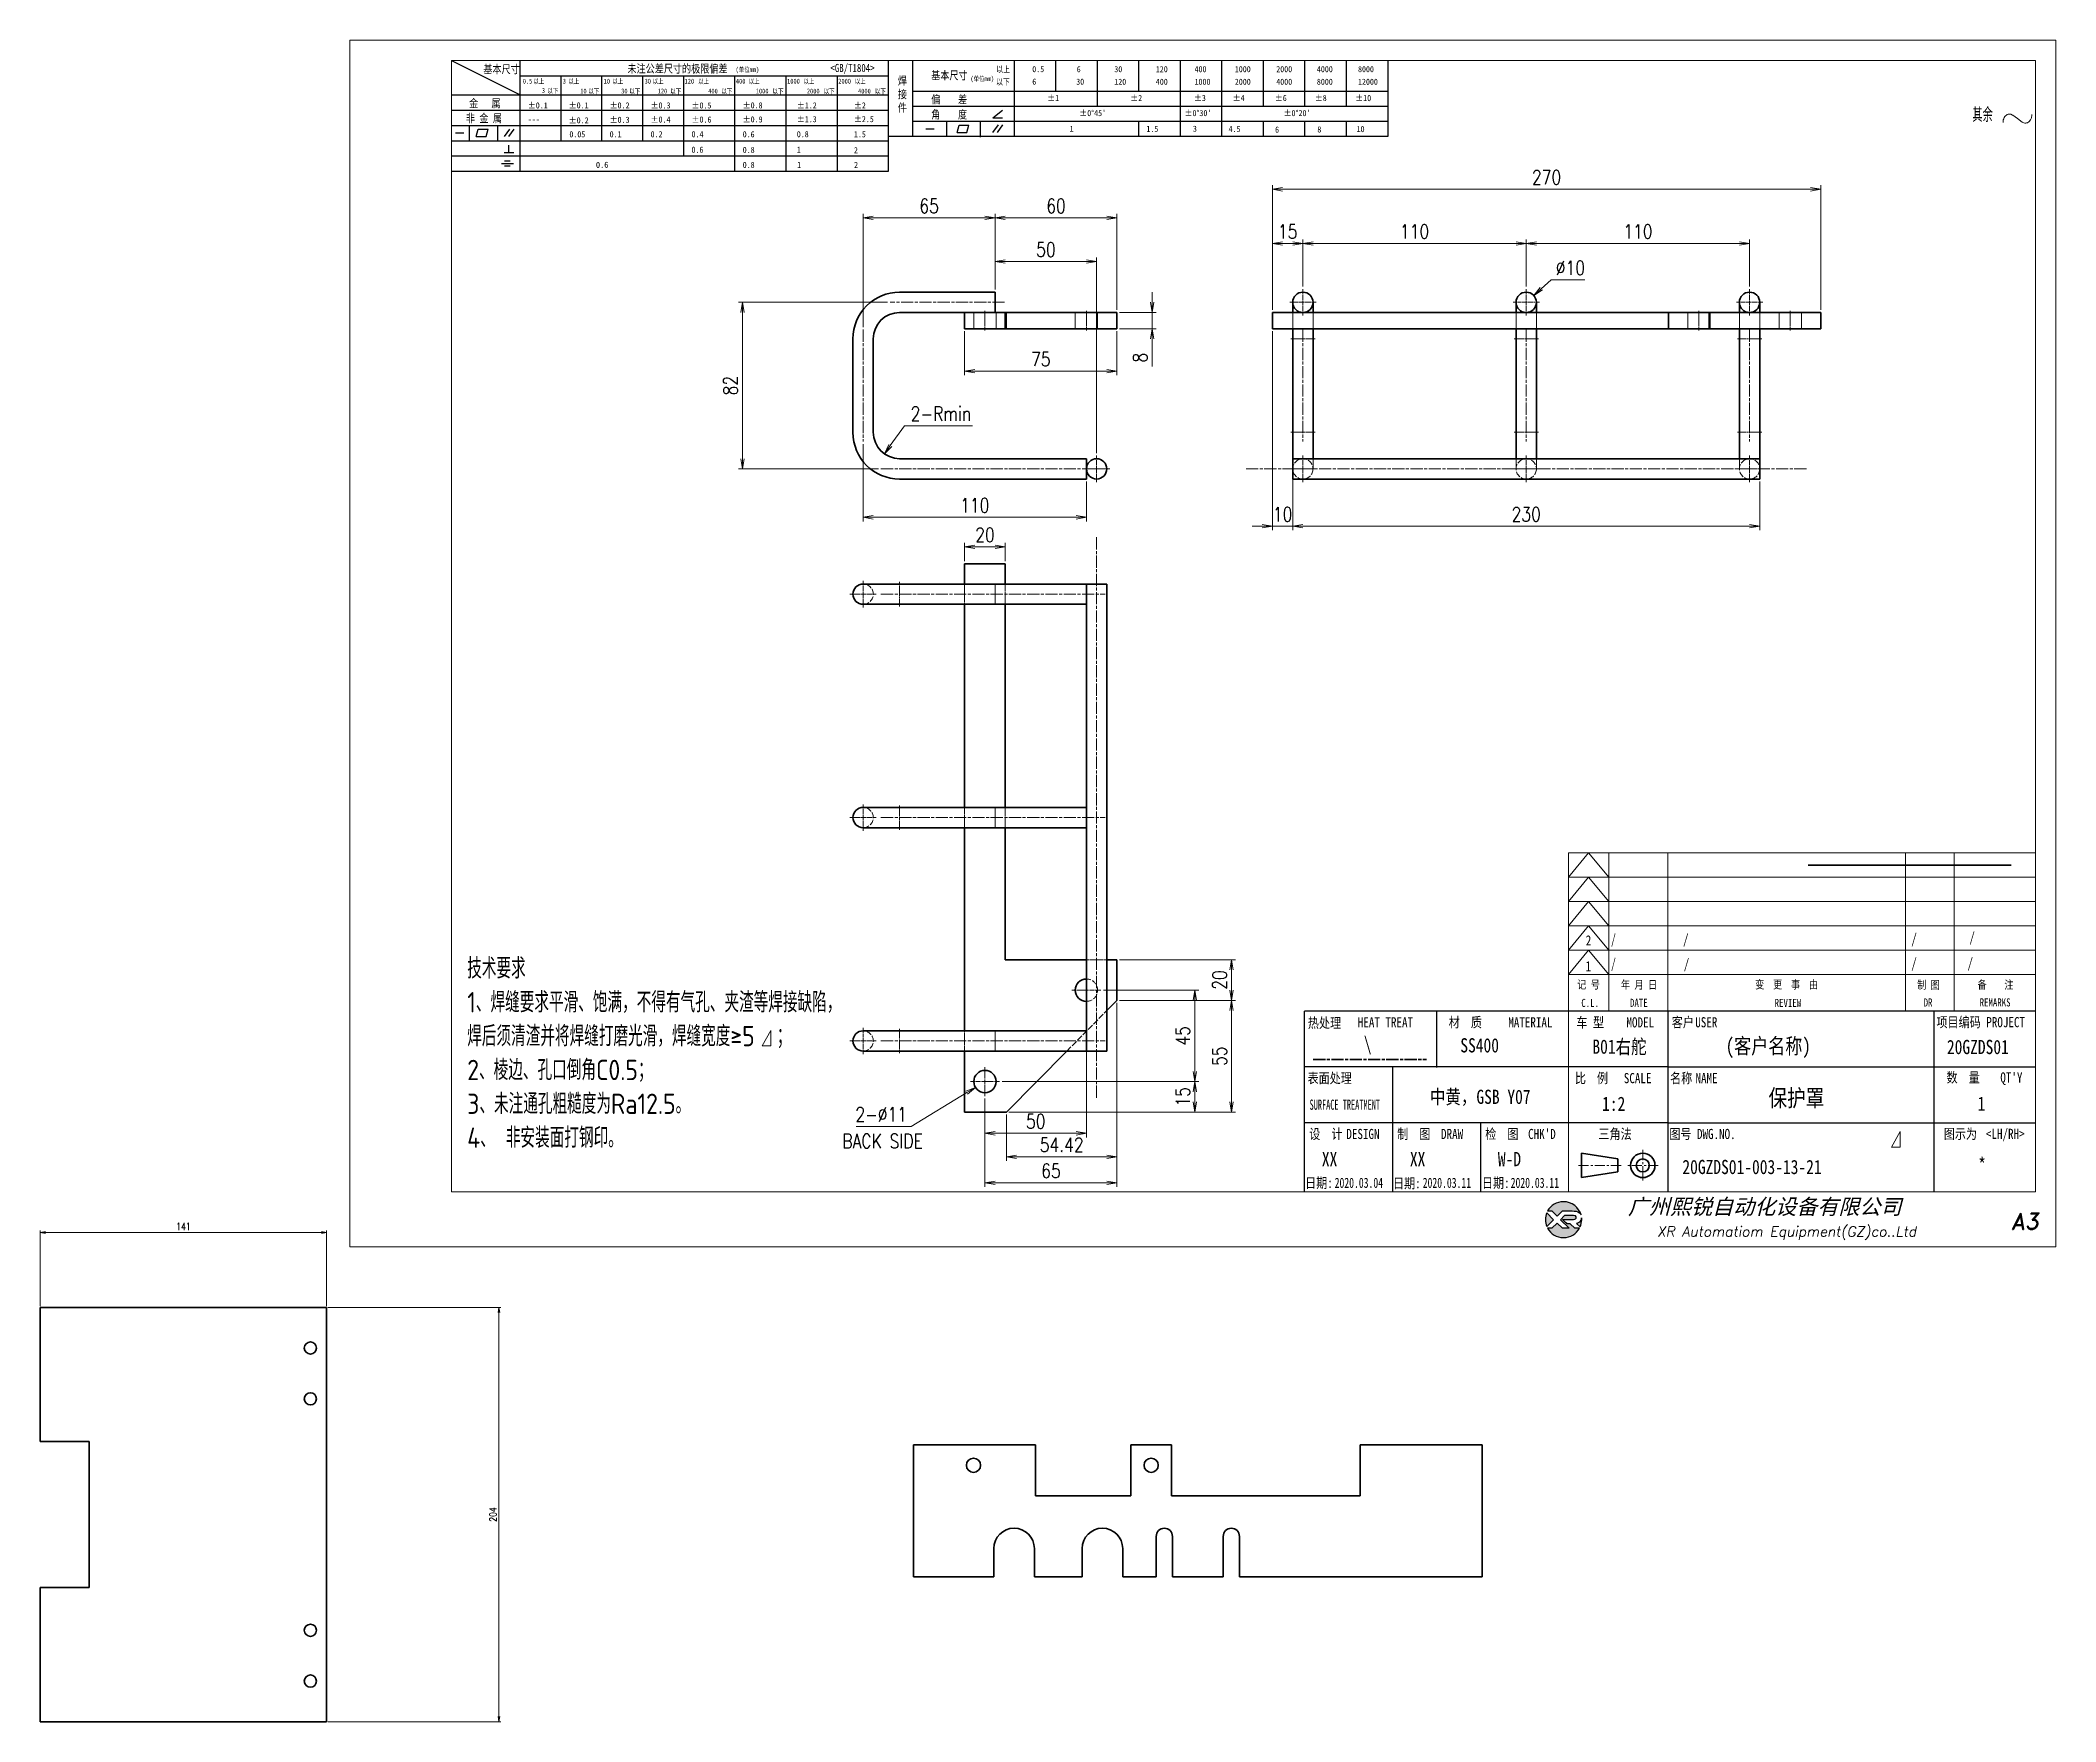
# Model space of a CAD drawing. Header units: inches. Extents: x 269 to 10986, y 1043 to 4337.
# Drawn here: x 3931 to 4923, y 1477 to 2305 of the extents above; entities that cross this region are included whole.
import ezdxf
from ezdxf.enums import TextEntityAlignment as Align

# ---------------------------------------------------------------- set-up
doc = ezdxf.new("R2010")
doc.units = ezdxf.units.IN
doc.header["$MEASUREMENT"] = 0
for name, pattern in [('AM_ISO02W050x2', [3.75, 3, -0.75]), ('AM_ISO08W050x2', [9, 6, -0.75, 1.5, -0.75]), ('CENTER', [2, 1.25, -0.25, 0.25, -0.25]), ('DOT2', [0.125, 0, -0.125])]:
    doc.linetypes.add(name, pattern=pattern)
for name, color, linetype in [('DIM', 3, 'Continuous'), ('layer 1', 7, 'Continuous'), ('图\\M+19E79\\M+195B6\\M+18E9A', 7, 'Continuous'), ('图号', 7, 'Continuous'), ('图名', 7, 'Continuous'), ('数量', 7, 'Continuous'), ('材质', 7, 'Continuous'), ('表面处理', 7, 'Continuous'), ('车型', 7, 'Continuous')]:
    doc.layers.add(name, color=color, linetype=linetype)
for name, color, linetype, lineweight in [('中心线', 2, 'AM_ISO08W050x2', 18), ('图框', 7, 'Continuous', 18), ('标注线', 3, 'Continuous', 18), ('热处理', 7, 'Continuous', 20), ('粗实线', 7, 'Continuous', 35), ('粗点划线', 6, 'AM_ISO08W050x2', 35), ('虚线', 1, 'AM_ISO02W050x2', 18)]:
    doc.layers.add(name, color=color, linetype=linetype, lineweight=lineweight)
doc.layers.add('打印', color=7, linetype='Continuous', lineweight=15, plot=False)
doc.layers.add('打印-禁用', color=7, linetype='Continuous', lineweight=15, plot=False)
doc.styles.add('DIM', font='romans.shx', dxfattribs={"width": 0.8, "bigfont": 'bigfont.shx'})
doc.styles.add('STYLE1', font='')
doc.styles.add('国标', font='simfang.ttf', dxfattribs={"width": 0.8})
doc.styles.add('机械长仿宋', font='gbenor.shx', dxfattribs={"height": 1, "bigfont": 'gbcbig.shx'})
doc.styles.add('标题\\M+18E9A', font='romand.shx', dxfattribs={"oblique": 10, "bigfont": 'bigfont.shx'})
doc.styles.get('STYLE1').set_extended_font_data('SimSun')
doc.dimstyles.new('XR 1-1$0', dxfattribs={"dimtxt": 3.5, "dimasz": 2.5, "dimexe": 1, "dimexo": 0.625, "dimgap": 1.2, "dimtad": 1, "dimzin": 9, "dimdsep": 46, "dimtxsty": 'DIM', "dimblk": 'OPEN', "dimcen": 0, "dimclrd": 8, "dimclre": 8, "dimclrt": 2, "dimazin": 2, "dimtfac": 0.5, "dimtmove": 0, "dimatfit": 3, "dimldrblk": 'OPEN', "dimfxl": 0, "dimtolj": 2, "dimlwd": 18, "dimlwe": 18, "dimarcsym": 0})
doc.dimstyles.new('XR 1-2$0', dxfattribs={"dimscale": 2, "dimtxt": 3.5, "dimasz": 2.5, "dimexe": 1, "dimexo": 0.625, "dimgap": 1.2, "dimtad": 1, "dimdsep": 46, "dimtxsty": 'DIM', "dimblk": 'OPEN', "dimcen": 0, "dimclrd": 8, "dimclre": 8, "dimclrt": 2, "dimazin": 2, "dimtfac": 0.5, "dimtmove": 0, "dimatfit": 3, "dimldrblk": 'OPEN', "dimfxl": 0, "dimtolj": 2, "dimlwd": 13, "dimlwe": 13, "dimarcsym": 0})
doc.dimstyles.new('XR 1-2$3', dxfattribs={"dimscale": 2, "dimtxt": 3.5, "dimasz": 2.5, "dimexe": 1, "dimexo": 0.625, "dimgap": 1.2, "dimtad": 1, "dimtoh": 1, "dimdsep": 46, "dimtxsty": 'DIM', "dimblk": 'OPEN', "dimcen": 0, "dimclrd": 8, "dimclre": 8, "dimclrt": 2, "dimazin": 2, "dimtfac": 0.5, "dimtofl": 0, "dimtmove": 0, "dimatfit": 3, "dimldrblk": 'OPEN', "dimfxl": 0, "dimtolj": 2, "dimlwd": 18, "dimlwe": 18, "dimarcsym": 0})
doc.dimstyles.new('XR 1-2$4', dxfattribs={"dimscale": 2, "dimtxt": 3.5, "dimasz": 2.5, "dimexe": 1, "dimexo": 0.625, "dimgap": 1.2, "dimtad": 1, "dimtoh": 1, "dimdsep": 46, "dimtxsty": 'DIM', "dimblk": 'OPEN', "dimcen": 0, "dimclrd": 8, "dimclre": 8, "dimclrt": 2, "dimazin": 2, "dimtfac": 0.5, "dimtofl": 0, "dimtmove": 0, "dimatfit": 3, "dimldrblk": 'OPEN', "dimfxl": 0, "dimtolj": 2, "dimlwd": 18, "dimlwe": 18, "dimarcsym": 0})

msp = doc.modelspace()

# ---------------------------------------------------------------- texts
at = {"layer": '图\\M+19E79\\M+195B6\\M+18E9A', "color": 3, "style": '国标'}
for s, height, width, p in [('/', 5, 0.8, (4880.903, 1861.119)), ('2', 5, 0.8, (4691.968, 1859.549)), ('/', 5, 0.705904, (4704.432, 1860.18)), ('/', 5, 0.8, (4739.903, 1860.18)), ('/', 5, 0.8, (4852.313, 1860.378)), ('1', 5, 0.8, (4691.946, 1846.829)), ('/', 5, 0.705904, (4704.432, 1848.18)), ('/', 5, 0.8, (4740.247, 1848.011)), ('/', 5, 0.8, (4852.313, 1848.378)), ('/', 5, 0.8, (4879.976, 1848.399)), ('    (客户名称)', 7.7, 0.8, (4744.102, 1806.198)), ('20GZDS01', 7, 0.8, (4869.847, 1806.056)), ('1:2', 7, 0.8, (4700.014, 1778.102)), ('XX', 7, 0.8, (4562.009, 1750.869)), ('XX', 7, 0.8, (4605.369, 1750.869)), ('W-D', 7, 0.8, (4648.689, 1750.869)), ('2020.03.04', 5, 0.7, (4568.338, 1740.196)), ('2020.03.11', 5, 0.7, (4611.698, 1740.196)), ('2020.03.11', 5, 0.7, (4655.018, 1740.196))]:
    msp.add_text(s, height=height, dxfattribs=dict(at, width=width)).set_placement(p)
at = {"layer": '图\\M+19E79\\M+195B6\\M+18E9A', "color": 3, "style": '国标', "width": 0.8}
msp.add_text('*', height=7, dxfattribs=at).set_placement((4887.156, 1748.069), align=Align.CENTER)
at = {"layer": '图号', "color": 3, "style": '国标', "width": 0.8}
msp.add_text('20GZDS01-003-13-21', height=7, dxfattribs=at).set_placement((4739.571, 1746.983))
at = {"layer": '图名', "color": 3, "style": '国标', "width": 0.8}
msp.add_text('保护罩', height=8.4, dxfattribs=at).set_placement((4795.717, 1780.263), align=Align.CENTER)
at = {"layer": '数量', "color": 3, "style": '国标', "width": 0.8}
msp.add_text('1', height=7, dxfattribs=at).set_placement((4886.848, 1778.133), align=Align.CENTER)
at = {"layer": '材质', "color": 3, "style": '国标', "width": 0.8}
msp.add_text('SS400', height=7, dxfattribs=at).set_placement((4639.729, 1806.876), align=Align.CENTER)
at = {"layer": '标注线', "color": 2, "insert": (4141.141, 1853.264), "char_height": 10, "width": 206.04095, "attachment_point": 1, "style": '机械长仿宋'}
msp.add_mtext('技术要求{\\A2;\\P}1、{\\A2;焊缝要求平滑、饱满，不得有气孔、夹渣等焊接缺陷，\\P焊后须清渣并将焊缝打磨光滑，焊缝宽度≥5  ；}\\P2、{\\A2;棱边、}孔口倒角C0.5；\\P3、未注通孔粗糙度为Ra12.5。\\P4、{\\C3; }非安装面打钢印。\\P{\\H0.5x;   \\C3; }', dxfattribs=at)
at = {"layer": '标注线', "insert": (4325.88, 1766.732), "char_height": 7, "width": 61.42888, "attachment_point": 1, "style": 'DIM'}
msp.add_mtext('{\\Fromans,bigfont|c134;\\C2;BACK SIDE}', dxfattribs=at)
at = {"layer": '热处理', "color": 3, "style": '国标', "width": 0.8}
msp.add_text('\\', height=7, dxfattribs=at).set_placement((4584.572, 1807.629), align=Align.CENTER)
at = {"layer": '表面处理', "color": 3, "style": '国标', "width": 0.8}
msp.add_text('中黄，GSB Y07', height=7, dxfattribs=at).set_placement((4640.013, 1781.523), align=Align.CENTER)
at = {"layer": '车型', "color": 3, "style": '国标', "width": 0.8}
msp.add_text('  B01右舵', height=7, dxfattribs=at).set_placement((4687.623, 1806.229))

# ---------------------------------------------------------------- blocks, each defined once
blk = doc.blocks.new('HJ')
at = {"layer": '标注线', "color": 2, "linetype": 'ByBlock', "lineweight": 9}
for p, q in [((0, 0), (4.34, 7.65)), ((4.34, 0), (0, 0)), ((4.34, 7.65), (4.34, 0))]:
    blk.add_line(p, q, dxfattribs=at)
blk = doc.blocks.new('XR')
at = {"true_color": 0xfc8000}
h = blk.add_hatch(color=30, dxfattribs=at)
h.set_gradient(color1=(252, 128, 0), rotation=240, one_color=1, tint=1, name='INVCURVED')
edge = h.paths.add_edge_path()
edge.add_spline(control_points=[(-434.18, -5928.47), (-433.9, -5928.74), (-433.63, -5929.01), (-433.63, -5929.01), (-433.63, -5929.01), (-433.63, -5929.01), (-433.36, -5928.74), (-433.09, -5928.47)], knot_values=[0.5625, 0.5625, 0.5625, 0.5625, 0.625, 0.625, 0.625, 0.625, 0.6875, 0.6875, 0.6875, 0.6875], degree=3, periodic=0)
edge.add_spline(control_points=[(-433.09, -5928.47), (-432.82, -5928.2), (-432.54, -5927.93), (-432.54, -5927.93), (-432.54, -5927.93), (-432.54, -5927.93), (-432.04, -5927.93), (-431.53, -5927.93)], knot_values=[0.4375, 0.4375, 0.4375, 0.4375, 0.5, 0.5, 0.5, 0.5, 0.5625, 0.5625, 0.5625, 0.5625], degree=3, periodic=0)
edge.add_spline(control_points=[(-431.53, -5927.93), (-431.03, -5927.93), (-430.52, -5927.93), (-430.52, -5927.93), (-430.52, -5927.93), (-430, -5927.93), (-429.43, -5927.96), (-429.01, -5928.33)], knot_values=[0.25, 0.25, 0.25, 0.25, 0.3125, 0.3125, 0.3125, 0.3125, 0.4375, 0.4375, 0.4375, 0.4375], degree=3, periodic=0)
edge.add_spline(control_points=[(-429.01, -5928.33), (-428.88, -5928.44), (-428.78, -5928.59), (-428.71, -5928.75)], knot_values=[0.125, 0.125, 0.125, 0.125, 0.25, 0.25, 0.25, 0.25], degree=3, periodic=0)
edge.add_spline(control_points=[(-428.71, -5928.75), (-429.13, -5927.18), (-430.58, -5926.02), (-432.31, -5926.02)], knot_values=[0, 0, 0, 0, 0.125, 0.125, 0.125, 0.125], degree=3, periodic=0)
edge.add_spline(control_points=[(-432.31, -5926.02), (-433.72, -5926.02), (-434.94, -5926.79), (-435.58, -5927.93)], knot_values=[0.875, 0.875, 0.875, 0.875, 1, 1, 1, 1], degree=3, periodic=0)
edge.add_spline(control_points=[(-435.58, -5927.93), (-435.58, -5927.93), (-434.72, -5927.93), (-434.72, -5927.93), (-434.72, -5927.93), (-434.72, -5927.93), (-434.45, -5928.2), (-434.18, -5928.47)], knot_values=[0.6875, 0.6875, 0.6875, 0.6875, 0.8125, 0.8125, 0.8125, 0.8125, 0.875, 0.875, 0.875, 0.875], degree=3, periodic=0)
edge = h.paths.add_edge_path()
edge.add_spline(control_points=[(-434.79, -5929.26), (-435.04, -5929.02), (-435.34, -5928.72), (-435.54, -5928.53)], knot_values=[0.562504, 0.562504, 0.562504, 0.562504, 0.656252, 0.656252, 0.656252, 0.656252], degree=3, periodic=0)
edge.add_spline(control_points=[(-435.54, -5928.53), (-435.67, -5928.4), (-435.76, -5928.31), (-435.76, -5928.31), (-435.76, -5928.31), (-435.94, -5928.74), (-436.03, -5929.21), (-436.03, -5929.71)], knot_values=[0.25, 0.25, 0.25, 0.25, 0.312504, 0.312504, 0.312504, 0.312504, 0.562504, 0.562504, 0.562504, 0.562504], degree=3, periodic=0)
edge.add_spline(control_points=[(-436.03, -5929.71), (-436.03, -5930.2), (-435.94, -5930.67), (-435.76, -5931.1), (-435.76, -5931.1), (-435.4, -5930.75), (-435.05, -5930.4)], knot_values=[0.874998, 0.874998, 0.874998, 0.874998, 1.124998, 1.124998, 1.124998, 1.25, 1.25, 1.25, 1.25], degree=3, periodic=0)
edge.add_spline(control_points=[(-435.05, -5930.4), (-434.7, -5930.05), (-434.34, -5929.71), (-434.34, -5929.71), (-434.34, -5929.71), (-434.34, -5929.71), (-434.34, -5929.71), (-434.34, -5929.71)], knot_values=[0.749878, 0.749878, 0.749878, 0.749878, 0.874875, 0.874875, 0.874875, 0.874875, 0.874998, 0.874998, 0.874998, 0.874998], degree=3, periodic=0)
edge.add_spline(control_points=[(-434.34, -5929.71), (-434.34, -5929.71), (-434.34, -5929.71), (-434.34, -5929.71)], knot_values=[0.749634, 0.749634, 0.749634, 0.749634, 0.749817, 0.749817, 0.749817, 0.749817], degree=3, periodic=0)
edge.add_spline(control_points=[(-434.35, -5929.7), (-434.35, -5929.7), (-434.35, -5929.7), (-434.35, -5929.7)], knot_values=[0.738281, 0.738281, 0.738281, 0.738281, 0.742188, 0.742188, 0.742188, 0.742188], degree=3, periodic=0)
edge.add_spline(control_points=[(-434.35, -5929.7), (-434.36, -5929.69), (-434.37, -5929.68), (-434.38, -5929.67)], knot_values=[0.726563, 0.726563, 0.726563, 0.726563, 0.738281, 0.738281, 0.738281, 0.738281], degree=3, periodic=0)
edge.add_spline(control_points=[(-434.38, -5929.67), (-434.38, -5929.66), (-434.39, -5929.65), (-434.4, -5929.65)], knot_values=[0.718751, 0.718751, 0.718751, 0.718751, 0.726563, 0.726563, 0.726563, 0.726563], degree=3, periodic=0)
edge.add_spline(control_points=[(-434.4, -5929.65), (-434.42, -5929.63), (-434.45, -5929.6), (-434.47, -5929.58)], knot_values=[0.703126, 0.703126, 0.703126, 0.703126, 0.718751, 0.718751, 0.718751, 0.718751], degree=3, periodic=0)
edge.add_spline(control_points=[(-434.47, -5929.58), (-434.5, -5929.55), (-434.53, -5929.52), (-434.56, -5929.49)], knot_values=[0.687501, 0.687501, 0.687501, 0.687501, 0.703126, 0.703126, 0.703126, 0.703126], degree=3, periodic=0)
edge.add_spline(control_points=[(-434.56, -5929.49), (-434.63, -5929.42), (-434.71, -5929.35), (-434.79, -5929.26)], knot_values=[0.656252, 0.656252, 0.656252, 0.656252, 0.687501, 0.687501, 0.687501, 0.687501], degree=3, periodic=0)
at = {"true_color": 0x0348ff}
h = blk.add_hatch(color=160, dxfattribs=at)
h.set_gradient(color1=(3, 72, 255), color2=(0, 41, 153), one_color=1, tint=0.3, name='HEMISPHERICAL')
edge = h.paths.add_edge_path()
edge.add_spline(control_points=[(-432.54, -5929.67), (-432.26, -5929.95), (-431.94, -5930.23), (-431.66, -5930.51), (-431.66, -5930.51), (-431.66, -5930.51), (-431.66, -5930.51), (-431.66, -5930.51)], knot_values=[0.736842, 0.736842, 0.736842, 0.736842, 0.789474, 0.789474, 0.789474, 0.789474, 0.802633, 0.802633, 0.802633, 0.802633], degree=3, periodic=0)
edge.add_spline(control_points=[(-431.66, -5930.51), (-431.65, -5930.51), (-431.65, -5930.52), (-431.65, -5930.52)], knot_values=[0.802633, 0.802633, 0.802633, 0.802633, 0.815791, 0.815791, 0.815791, 0.815791], degree=3, periodic=0)
edge.add_spline(control_points=[(-431.65, -5930.52), (-431.64, -5930.53), (-431.64, -5930.53), (-431.64, -5930.53)], knot_values=[0.815791, 0.815791, 0.815791, 0.815791, 0.82237, 0.82237, 0.82237, 0.82237], degree=3, periodic=0)
edge.add_spline(control_points=[(-431.64, -5930.53), (-431.64, -5930.53), (-431.64, -5930.53), (-431.63, -5930.54)], knot_values=[0.82237, 0.82237, 0.82237, 0.82237, 0.828949, 0.828949, 0.828949, 0.828949], degree=3, periodic=0)
edge.add_spline(control_points=[(-431.63, -5930.54), (-431.63, -5930.54), (-431.63, -5930.54), (-431.63, -5930.54), (-431.63, -5930.54), (-431.63, -5930.54), (-431.59, -5930.54), (-431.52, -5930.54)], knot_values=[0.841901, 0.841901, 0.841901, 0.841901, 0.842105, 0.842105, 0.842105, 0.842105, 0.855264, 0.855264, 0.855264, 0.855264], degree=3, periodic=0)
edge.add_spline(control_points=[(-431.52, -5930.54), (-431.46, -5930.54), (-431.38, -5930.54), (-431.3, -5930.54)], knot_values=[0.855264, 0.855264, 0.855264, 0.855264, 0.868422, 0.868422, 0.868422, 0.868422], degree=3, periodic=0)
edge.add_spline(control_points=[(-431.3, -5930.54), (-431.26, -5930.54), (-431.22, -5930.54), (-431.18, -5930.54)], knot_values=[0.868422, 0.868422, 0.868422, 0.868422, 0.875, 0.875, 0.875, 0.875], degree=3, periodic=0)
edge.add_spline(control_points=[(-431.18, -5930.54), (-431.14, -5930.54), (-431.1, -5930.54), (-431.07, -5930.54)], knot_values=[0.875, 0.875, 0.875, 0.875, 0.881579, 0.881579, 0.881579, 0.881579], degree=3, periodic=0)
edge.add_spline(control_points=[(-431.07, -5930.54), (-431.05, -5930.54), (-431.04, -5930.54), (-431.03, -5930.54)], knot_values=[0.881579, 0.881579, 0.881579, 0.881579, 0.884869, 0.884869, 0.884869, 0.884869], degree=3, periodic=0)
edge.add_spline(control_points=[(-431.03, -5930.54), (-431.02, -5930.54), (-431, -5930.54), (-431, -5930.54)], knot_values=[0.884869, 0.884869, 0.884869, 0.884869, 0.888158, 0.888158, 0.888158, 0.888158], degree=3, periodic=0)
edge.add_spline(control_points=[(-431, -5930.54), (-430.99, -5930.54), (-430.99, -5930.54), (-430.98, -5930.54)], knot_values=[0.888158, 0.888158, 0.888158, 0.888158, 0.889803, 0.889803, 0.889803, 0.889803], degree=3, periodic=0)
edge.add_spline(control_points=[(-430.98, -5930.54), (-430.98, -5930.54), (-430.98, -5930.54), (-430.97, -5930.54)], knot_values=[0.889803, 0.889803, 0.889803, 0.889803, 0.891447, 0.891447, 0.891447, 0.891447], degree=3, periodic=0)
edge.add_spline(control_points=[(-430.97, -5930.54), (-430.97, -5930.54), (-430.97, -5930.54), (-430.97, -5930.54)], knot_values=[0.891447, 0.891447, 0.891447, 0.891447, 0.89227, 0.89227, 0.89227, 0.89227], degree=3, periodic=0)
edge.add_spline(control_points=[(-430.97, -5930.54), (-430.97, -5930.54), (-430.97, -5930.54), (-430.97, -5930.54)], knot_values=[0.89227, 0.89227, 0.89227, 0.89227, 0.893092, 0.893092, 0.893092, 0.893092], degree=3, periodic=0)
edge.add_spline(control_points=[(-430.97, -5930.54), (-430.97, -5930.54), (-430.97, -5930.54), (-430.97, -5930.54)], knot_values=[0.893092, 0.893092, 0.893092, 0.893092, 0.893503, 0.893503, 0.893503, 0.893503], degree=3, periodic=0)
edge.add_spline(control_points=[(-430.97, -5930.54), (-430.97, -5930.54), (-430.97, -5930.54), (-430.97, -5930.54)], knot_values=[0.893503, 0.893503, 0.893503, 0.893503, 0.893914, 0.893914, 0.893914, 0.893914], degree=3, periodic=0)
edge.add_spline(control_points=[(-430.97, -5930.54), (-430.97, -5930.54), (-430.97, -5930.54), (-430.97, -5930.54)], knot_values=[0.893914, 0.893914, 0.893914, 0.893914, 0.89412, 0.89412, 0.89412, 0.89412], degree=3, periodic=0)
edge.add_spline(control_points=[(-430.97, -5930.54), (-430.97, -5930.54), (-430.97, -5930.54), (-430.97, -5930.54)], knot_values=[0.89412, 0.89412, 0.89412, 0.89412, 0.894326, 0.894326, 0.894326, 0.894326], degree=3, periodic=0)
edge.add_spline(control_points=[(-430.97, -5930.54), (-430.97, -5930.54), (-430.97, -5930.54), (-430.97, -5930.54)], knot_values=[0.894428, 0.894428, 0.894428, 0.894428, 0.894531, 0.894531, 0.894531, 0.894531], degree=3, periodic=0)
edge.add_spline(control_points=[(-430.97, -5930.54), (-430.97, -5930.54), (-430.97, -5930.54), (-430.97, -5930.54)], knot_values=[0.894531, 0.894531, 0.894531, 0.894531, 0.894583, 0.894583, 0.894583, 0.894583], degree=3, periodic=0)
edge.add_spline(control_points=[(-430.97, -5930.54), (-430.97, -5930.54), (-430.97, -5930.54), (-430.97, -5930.54), (-430.97, -5930.54), (-430.97, -5930.54), (-430.73, -5930.78), (-430.49, -5931.01)], knot_values=[0.894685, 0.894685, 0.894685, 0.894685, 0.894737, 0.894737, 0.894737, 0.894737, 0.921052, 0.921052, 0.921052, 0.921052], degree=3, periodic=0)
edge.add_spline(control_points=[(-430.49, -5931.01), (-430.26, -5931.24), (-430.02, -5931.48), (-430.02, -5931.48)], knot_values=[0.921052, 0.921052, 0.921052, 0.921052, 0.947368, 0.947368, 0.947368, 0.947368], degree=3, periodic=0)
edge.add_spline(control_points=[(-430.02, -5931.48), (-430.02, -5931.48), (-430.02, -5931.48), (-430.02, -5931.48)], knot_values=[0.947522, 0.947522, 0.947522, 0.947522, 0.947573, 0.947573, 0.947573, 0.947573], degree=3, periodic=0)
edge.add_spline(control_points=[(-430.02, -5931.48), (-430.02, -5931.48), (-430.02, -5931.48), (-430.02, -5931.48)], knot_values=[0.947573, 0.947573, 0.947573, 0.947573, 0.947676, 0.947676, 0.947676, 0.947676], degree=3, periodic=0)
edge.add_spline(control_points=[(-430.02, -5931.48), (-430.02, -5931.48), (-430.02, -5931.48), (-430.02, -5931.48)], knot_values=[0.947676, 0.947676, 0.947676, 0.947676, 0.947779, 0.947779, 0.947779, 0.947779], degree=3, periodic=0)
edge.add_spline(control_points=[(-430.02, -5931.48), (-430.02, -5931.48), (-430.02, -5931.48), (-430.02, -5931.48)], knot_values=[0.947779, 0.947779, 0.947779, 0.947779, 0.947984, 0.947984, 0.947984, 0.947984], degree=3, periodic=0)
edge.add_spline(control_points=[(-430.02, -5931.48), (-430.02, -5931.48), (-430.02, -5931.48), (-430.02, -5931.48)], knot_values=[0.947984, 0.947984, 0.947984, 0.947984, 0.94819, 0.94819, 0.94819, 0.94819], degree=3, periodic=0)
edge.add_spline(control_points=[(-430.02, -5931.48), (-430.02, -5931.48), (-430.02, -5931.48), (-430.02, -5931.48)], knot_values=[0.94819, 0.94819, 0.94819, 0.94819, 0.948601, 0.948601, 0.948601, 0.948601], degree=3, periodic=0)
edge.add_spline(control_points=[(-430.02, -5931.48), (-430.02, -5931.48), (-430.02, -5931.48), (-430.02, -5931.48)], knot_values=[0.948601, 0.948601, 0.948601, 0.948601, 0.949012, 0.949012, 0.949012, 0.949012], degree=3, periodic=0)
edge.add_spline(control_points=[(-430.02, -5931.48), (-430.02, -5931.48), (-430.01, -5931.48), (-430.01, -5931.48)], knot_values=[0.949012, 0.949012, 0.949012, 0.949012, 0.949834, 0.949834, 0.949834, 0.949834], degree=3, periodic=0)
edge.add_spline(control_points=[(-430.01, -5931.48), (-430.01, -5931.48), (-430.01, -5931.48), (-430.01, -5931.48)], knot_values=[0.949834, 0.949834, 0.949834, 0.949834, 0.950657, 0.950657, 0.950657, 0.950657], degree=3, periodic=0)
edge.add_spline(control_points=[(-430.01, -5931.48), (-430.01, -5931.48), (-430, -5931.48), (-430, -5931.48)], knot_values=[0.950657, 0.950657, 0.950657, 0.950657, 0.952301, 0.952301, 0.952301, 0.952301], degree=3, periodic=0)
edge.add_spline(control_points=[(-430, -5931.48), (-429.99, -5931.48), (-429.98, -5931.48), (-429.98, -5931.48)], knot_values=[0.952301, 0.952301, 0.952301, 0.952301, 0.953946, 0.953946, 0.953946, 0.953946], degree=3, periodic=0)
edge.add_spline(control_points=[(-429.98, -5931.48), (-429.96, -5931.48), (-429.95, -5931.48), (-429.93, -5931.48)], knot_values=[0.953946, 0.953946, 0.953946, 0.953946, 0.957236, 0.957236, 0.957236, 0.957236], degree=3, periodic=0)
edge.add_spline(control_points=[(-429.93, -5931.48), (-429.91, -5931.48), (-429.89, -5931.48), (-429.87, -5931.48)], knot_values=[0.957236, 0.957236, 0.957236, 0.957236, 0.960525, 0.960525, 0.960525, 0.960525], degree=3, periodic=0)
edge.add_spline(control_points=[(-429.87, -5931.48), (-429.82, -5931.48), (-429.77, -5931.48), (-429.71, -5931.48)], knot_values=[0.960525, 0.960525, 0.960525, 0.960525, 0.967104, 0.967104, 0.967104, 0.967104], degree=3, periodic=0)
edge.add_spline(control_points=[(-429.71, -5931.48), (-429.65, -5931.48), (-429.59, -5931.48), (-429.53, -5931.48)], knot_values=[0.967104, 0.967104, 0.967104, 0.967104, 0.973683, 0.973683, 0.973683, 0.973683], degree=3, periodic=0)
edge.add_spline(control_points=[(-429.53, -5931.48), (-429.41, -5931.48), (-429.29, -5931.48), (-429.19, -5931.48)], knot_values=[0.973683, 0.973683, 0.973683, 0.973683, 0.98684, 0.98684, 0.98684, 0.98684], degree=3, periodic=0)
edge.add_spline(control_points=[(-429.19, -5931.48), (-429.1, -5931.48), (-429.04, -5931.48), (-429.04, -5931.48), (-429.67, -5932.62), (-430.9, -5933.39), (-432.31, -5933.39)], knot_values=[0.98684, 0.98684, 0.98684, 0.98684, 1, 1, 1, 1.052632, 1.052632, 1.052632, 1.052632], degree=3, periodic=0)
edge.add_spline(control_points=[(-432.31, -5933.39), (-433.72, -5933.39), (-434.94, -5932.62), (-435.58, -5931.48), (-435.58, -5931.48), (-435.58, -5931.48), (-435.36, -5931.48), (-435.15, -5931.48)], knot_values=[0.052632, 0.052632, 0.052632, 0.052632, 0.105263, 0.105263, 0.105263, 0.105263, 0.131579, 0.131579, 0.131579, 0.131579], degree=3, periodic=0)
edge.add_spline(control_points=[(-435.15, -5931.48), (-434.93, -5931.48), (-434.72, -5931.48), (-434.72, -5931.48), (-434.72, -5931.48), (-434.72, -5931.48), (-434.45, -5931.21), (-434.18, -5930.94)], knot_values=[0.131579, 0.131579, 0.131579, 0.131579, 0.157895, 0.157895, 0.157895, 0.157895, 0.184211, 0.184211, 0.184211, 0.184211], degree=3, periodic=0)
edge.add_spline(control_points=[(-434.18, -5930.94), (-433.9, -5930.67), (-433.63, -5930.4), (-433.63, -5930.4), (-433.63, -5930.4), (-433.63, -5930.4), (-433.36, -5930.67), (-433.09, -5930.94)], knot_values=[0.184211, 0.184211, 0.184211, 0.184211, 0.210526, 0.210526, 0.210526, 0.210526, 0.236842, 0.236842, 0.236842, 0.236842], degree=3, periodic=0)
edge.add_spline(control_points=[(-433.09, -5930.94), (-432.82, -5931.21), (-432.54, -5931.48), (-432.54, -5931.48), (-432.54, -5931.48), (-432.54, -5931.48), (-432.19, -5931.48), (-431.83, -5931.48)], knot_values=[0.236842, 0.236842, 0.236842, 0.236842, 0.263158, 0.263158, 0.263158, 0.263158, 0.289474, 0.289474, 0.289474, 0.289474], degree=3, periodic=0)
edge.add_spline(control_points=[(-431.83, -5931.48), (-431.48, -5931.48), (-431.12, -5931.48), (-431.12, -5931.48), (-431.12, -5931.48), (-431.12, -5931.48), (-431.57, -5931.03), (-432.02, -5930.59)], knot_values=[0.289474, 0.289474, 0.289474, 0.289474, 0.315789, 0.315789, 0.315789, 0.315789, 0.342105, 0.342105, 0.342105, 0.342105], degree=3, periodic=0)
edge.add_spline(control_points=[(-432.02, -5930.59), (-432.47, -5930.15), (-432.92, -5929.71), (-432.92, -5929.71), (-432.92, -5929.71), (-432.92, -5929.71), (-432.71, -5929.5), (-432.5, -5929.29)], knot_values=[0.342105, 0.342105, 0.342105, 0.342105, 0.368421, 0.368421, 0.368421, 0.368421, 0.394737, 0.394737, 0.394737, 0.394737], degree=3, periodic=0)
edge.add_spline(control_points=[(-432.5, -5929.29), (-432.3, -5929.09), (-432.09, -5928.88), (-432.09, -5928.88)], knot_values=[0.394737, 0.394737, 0.394737, 0.394737, 0.421053, 0.421053, 0.421053, 0.421053], degree=3, periodic=0)
edge.add_spline(control_points=[(-432.09, -5928.88), (-432.09, -5928.88), (-432.06, -5928.86), (-432.06, -5928.86)], knot_values=[0.421053, 0.421053, 0.421053, 0.421053, 0.473684, 0.473684, 0.473684, 0.473684], degree=3, periodic=0)
edge.add_spline(control_points=[(-432.06, -5928.86), (-432.06, -5928.86), (-432.06, -5928.86), (-432.06, -5928.86), (-432.06, -5928.86), (-432.06, -5928.86), (-430.4, -5928.86), (-430.26, -5928.86)], knot_values=[0.473684, 0.473684, 0.473684, 0.473684, 0.473684, 0.473684, 0.473684, 0.473684, 0.526316, 0.526316, 0.526316, 0.526316], degree=3, periodic=0)
edge.add_spline(control_points=[(-430.26, -5928.86), (-429.54, -5928.86), (-429.62, -5929.4), (-429.83, -5929.55)], knot_values=[0.526316, 0.526316, 0.526316, 0.526316, 0.578947, 0.578947, 0.578947, 0.578947], degree=3, periodic=0)
edge.add_spline(control_points=[(-429.83, -5929.55), (-429.94, -5929.62), (-430.08, -5929.65), (-430.26, -5929.65), (-430.26, -5929.65), (-430.26, -5929.65), (-430.48, -5929.65), (-430.71, -5929.66)], knot_values=[0.578947, 0.578947, 0.578947, 0.578947, 0.631579, 0.631579, 0.631579, 0.631579, 0.657895, 0.657895, 0.657895, 0.657895], degree=3, periodic=0)
edge.add_spline(control_points=[(-430.71, -5929.66), (-430.93, -5929.66), (-431.15, -5929.67), (-431.15, -5929.67), (-431.15, -5929.67), (-431.15, -5929.67), (-432.54, -5929.67), (-432.54, -5929.67)], knot_values=[0.657895, 0.657895, 0.657895, 0.657895, 0.684211, 0.684211, 0.684211, 0.684211, 0.736842, 0.736842, 0.736842, 0.736842], degree=3, periodic=0)
edge = h.paths.add_edge_path()
edge.add_spline(control_points=[(-428.6, -5929.32), (-428.61, -5929.67), (-428.76, -5930), (-429.06, -5930.22)], knot_values=[0.8, 0.8, 0.8, 0.8, 1, 1, 1, 1], degree=3, periodic=0)
edge.add_spline(control_points=[(-429.06, -5930.22), (-429.22, -5930.34), (-429.41, -5930.43), (-429.61, -5930.48)], knot_values=[0.6, 0.6, 0.6, 0.6, 0.8, 0.8, 0.8, 0.8], degree=3, periodic=0)
edge.add_spline(control_points=[(-429.61, -5930.48), (-429.61, -5930.48), (-428.9, -5931.19), (-428.9, -5931.19), (-428.9, -5931.19), (-428.69, -5930.73), (-428.58, -5930.23), (-428.58, -5929.71)], knot_values=[0.2, 0.2, 0.2, 0.2, 0.4, 0.4, 0.4, 0.4, 0.6, 0.6, 0.6, 0.6], degree=3, periodic=0)
edge.add_spline(control_points=[(-428.58, -5929.71), (-428.58, -5929.58), (-428.59, -5929.45), (-428.6, -5929.32)], knot_values=[0, 0, 0, 0, 0.2, 0.2, 0.2, 0.2], degree=3, periodic=0)
at = {"layer": 'layer 1', "color": 30}
for points, knots in [([(-432.31, -5926.02), (-430.58, -5926.02), (-429.13, -5927.18), (-428.71, -5928.75), (-428.71, -5928.75), (-428.78, -5928.59), (-428.88, -5928.44), (-429.01, -5928.33), (-429.01, -5928.33), (-429.43, -5927.96), (-430, -5927.93), (-430.52, -5927.93), (-430.52, -5927.93), (-430.52, -5927.93), (-432.54, -5927.93), (-432.54, -5927.93), (-432.54, -5927.93), (-432.54, -5927.93), (-433.63, -5929.01), (-433.63, -5929.01), (-433.63, -5929.01), (-433.63, -5929.01), (-434.72, -5927.93), (-434.72, -5927.93), (-434.72, -5927.93), (-434.72, -5927.93), (-435.58, -5927.93), (-435.58, -5927.93), (-435.58, -5927.93), (-434.94, -5926.79), (-433.72, -5926.02), (-432.31, -5926.02)], [0, 0, 0, 0, 0.125, 0.125, 0.125, 0.125, 0.25, 0.25, 0.25, 0.25, 0.375, 0.375, 0.375, 0.375, 0.5, 0.5, 0.5, 0.5, 0.625, 0.625, 0.625, 0.625, 0.75, 0.75, 0.75, 0.75, 0.875, 0.875, 0.875, 0.875, 1, 1, 1, 1]), ([(-435.76, -5931.1), (-435.94, -5930.67), (-436.03, -5930.2), (-436.03, -5929.71), (-436.03, -5929.71), (-436.03, -5929.21), (-435.94, -5928.74), (-435.76, -5928.31), (-435.76, -5928.31), (-435.76, -5928.31), (-434.34, -5929.71), (-434.34, -5929.71), (-434.34, -5929.71), (-434.34, -5929.71), (-435.76, -5931.1), (-435.76, -5931.1)], [0, 0, 0, 0, 0.25, 0.25, 0.25, 0.25, 0.5, 0.5, 0.5, 0.5, 0.75, 0.75, 0.75, 0.75, 1, 1, 1, 1])]:
    blk.add_open_spline(points, degree=3, knots=knots, dxfattribs=at)
at = {"layer": 'layer 1', "color": 154}
for points, knots in [([(-429.04, -5931.48), (-429.67, -5932.62), (-430.9, -5933.39), (-432.31, -5933.39), (-432.31, -5933.39), (-433.72, -5933.39), (-434.94, -5932.62), (-435.58, -5931.48), (-435.58, -5931.48), (-435.58, -5931.48), (-434.72, -5931.48), (-434.72, -5931.48), (-434.72, -5931.48), (-434.72, -5931.48), (-433.63, -5930.4), (-433.63, -5930.4), (-433.63, -5930.4), (-433.63, -5930.4), (-432.54, -5931.48), (-432.54, -5931.48), (-432.54, -5931.48), (-432.54, -5931.48), (-431.12, -5931.48), (-431.12, -5931.48), (-431.12, -5931.48), (-431.12, -5931.48), (-432.92, -5929.71), (-432.92, -5929.71), (-432.92, -5929.71), (-432.92, -5929.71), (-432.09, -5928.88), (-432.09, -5928.88), (-432.09, -5928.88), (-432.09, -5928.88), (-432.06, -5928.86), (-432.06, -5928.86), (-432.06, -5928.86), (-432.06, -5928.86), (-430.4, -5928.86), (-430.26, -5928.86), (-430.26, -5928.86), (-429.54, -5928.86), (-429.62, -5929.4), (-429.83, -5929.55), (-429.83, -5929.55), (-429.94, -5929.62), (-430.08, -5929.65), (-430.26, -5929.65), (-430.26, -5929.65), (-430.26, -5929.65), (-431.15, -5929.67), (-431.15, -5929.67), (-431.15, -5929.67), (-431.15, -5929.67), (-432.54, -5929.67), (-432.54, -5929.67), (-432.54, -5929.67), (-432.26, -5929.95), (-431.94, -5930.23), (-431.66, -5930.51), (-431.66, -5930.51), (-431.66, -5930.51), (-431.63, -5930.54), (-431.63, -5930.54), (-431.63, -5930.54), (-431.63, -5930.54), (-430.97, -5930.54), (-430.97, -5930.54), (-430.97, -5930.54), (-430.97, -5930.54), (-430.02, -5931.48), (-430.02, -5931.48), (-430.02, -5931.48), (-430.02, -5931.48), (-429.04, -5931.48), (-429.04, -5931.48)], [0, 0, 0, 0, 0.052632, 0.052632, 0.052632, 0.052632, 0.105263, 0.105263, 0.105263, 0.105263, 0.157895, 0.157895, 0.157895, 0.157895, 0.210526, 0.210526, 0.210526, 0.210526, 0.263158, 0.263158, 0.263158, 0.263158, 0.315789, 0.315789, 0.315789, 0.315789, 0.368421, 0.368421, 0.368421, 0.368421, 0.421053, 0.421053, 0.421053, 0.421053, 0.473684, 0.473684, 0.473684, 0.473684, 0.526316, 0.526316, 0.526316, 0.526316, 0.578947, 0.578947, 0.578947, 0.578947, 0.631579, 0.631579, 0.631579, 0.631579, 0.684211, 0.684211, 0.684211, 0.684211, 0.736842, 0.736842, 0.736842, 0.736842, 0.789474, 0.789474, 0.789474, 0.789474, 0.842105, 0.842105, 0.842105, 0.842105, 0.894737, 0.894737, 0.894737, 0.894737, 0.947368, 0.947368, 0.947368, 0.947368, 1, 1, 1, 1]), ([(-428.6, -5929.32), (-428.59, -5929.45), (-428.58, -5929.58), (-428.58, -5929.71), (-428.58, -5929.71), (-428.58, -5930.23), (-428.69, -5930.73), (-428.9, -5931.19), (-428.9, -5931.19), (-428.9, -5931.19), (-429.61, -5930.48), (-429.61, -5930.48), (-429.61, -5930.48), (-429.41, -5930.43), (-429.22, -5930.34), (-429.06, -5930.22), (-429.06, -5930.22), (-428.76, -5930), (-428.61, -5929.67), (-428.6, -5929.32)], [0, 0, 0, 0, 0.2, 0.2, 0.2, 0.2, 0.4, 0.4, 0.4, 0.4, 0.6, 0.6, 0.6, 0.6, 0.8, 0.8, 0.8, 0.8, 1, 1, 1, 1])]:
    blk.add_open_spline(points, degree=3, knots=knots, dxfattribs=at)
blk = doc.blocks.new('GZDEH零件A3图框V01版')
at = {"layer": '中心线', "color": 1, "linetype": 'CENTER', "lineweight": 5, "ltscale": 2}
for p, q in [((3175.82, -1822.66), (3175.82, -1830.26)), ((3170.49, -1826.46), (3159.89, -1826.46)), ((3179.62, -1826.46), (3172.02, -1826.46))]:
    blk.add_line(p, q, dxfattribs=at)
at = {"layer": '图\\M+19E79\\M+195B6\\M+18E9A', "color": 9}
for p, q in [((2882.49, -1554.46), (2899.37, -1562.92)), ((2899.37, -1581.67), (2899.37, -1554.46)), ((2990.09, -1581.67), (2990.09, -1554.46)), ((2996.09, -1573.08), (2996.09, -1554.46)), ((3021.09, -1561.98), (3021.09, -1554.46)), ((3031.31, -1561.98), (3031.31, -1554.46)), ((3041.53, -1561.98), (3041.53, -1554.46)), ((3051.75, -1561.98), (3051.75, -1554.46)), ((3061.98, -1561.98), (3061.98, -1554.46)), ((3072.2, -1561.98), (3072.2, -1554.46)), ((3082.42, -1561.98), (3082.42, -1554.46)), ((3092.64, -1561.98), (3092.64, -1554.46)), ((3102.86, -1561.98), (3102.86, -1554.46)), ((3113.09, -1573.08), (3113.09, -1554.46)), ((2882.49, -1562.92), (2990.09, -1562.92)), ((2899.37, -1558.24), (2990.09, -1558.24)), ((2909.45, -1574.17), (2909.45, -1558.24)), ((2919.53, -1574.17), (2919.53, -1558.24)), ((2929.61, -1574.17), (2929.61, -1558.24)), ((2939.69, -1577.92), (2939.69, -1558.24)), ((2952.29, -1581.67), (2952.29, -1558.24)), ((2964.89, -1581.67), (2964.89, -1558.24)), ((2977.49, -1581.67), (2977.49, -1558.24)), ((2996.09, -1561.98), (3113.09, -1561.98)), ((3021.09, -1573.08), (3021.09, -1561.98)), ((3041.53, -1565.68), (3041.53, -1561.98)), ((3061.98, -1573.08), (3061.98, -1561.98)), ((3072.2, -1573.08), (3072.2, -1561.98)), ((3082.42, -1565.68), (3082.42, -1561.98)), ((3092.64, -1565.68), (3092.64, -1561.98)), ((3102.86, -1565.68), (3102.86, -1561.98)), ((2882.49, -1566.67), (2990.09, -1566.67)), ((2996.09, -1565.68), (3113.09, -1565.68)), ((3015.75, -1568.51), (3018.15, -1566.66)), ((2882.49, -1570.42), (2990.09, -1570.42)), ((2883.43, -1572.27), (2885.49, -1572.27)), ((2886.92, -1574.12), (2886.92, -1570.42)), ((2888.59, -1573.16), (2889.07, -1571.37)), ((2889.07, -1571.37), (2891.48, -1571.37)), ((2891, -1573.16), (2891.48, -1571.37)), ((2893.91, -1574.12), (2893.91, -1570.42)), ((2895.52, -1573.16), (2896.85, -1571.3)), ((2896.6, -1573.16), (2897.94, -1571.3)), ((2990.09, -1573.08), (3113.09, -1573.08)), ((2996.09, -1569.38), (3113.09, -1569.38)), ((2999.26, -1571.23), (3001.32, -1571.23)), ((3004.42, -1573.08), (3004.42, -1569.38)), ((3006.97, -1572.12), (3007.45, -1570.33)), ((3006.97, -1572.12), (3009.39, -1572.12)), ((3007.45, -1570.33), (3009.86, -1570.33)), ((3009.39, -1572.12), (3009.86, -1570.33)), ((3012.75, -1573.08), (3012.75, -1569.38)), ((3012.75, -1573.33), (3012.75, -1573.08)), ((3015.75, -1568.51), (3018.15, -1568.51)), ((3015.81, -1572.12), (3017.15, -1570.26)), ((3016.89, -1572.12), (3018.23, -1570.26)), ((3051.75, -1573.08), (3051.75, -1569.38)), ((3082.42, -1573.08), (3082.42, -1569.48)), ((3092.64, -1573.08), (3092.64, -1569.38)), ((3102.86, -1573.08), (3102.86, -1569.38)), ((2882.49, -1574.17), (2990.09, -1574.17)), ((2882.49, -1577.92), (2990.09, -1577.92)), ((2888.59, -1573.16), (2891, -1573.16)), ((2895.42, -1577.05), (2897.81, -1577.05)), ((2896.58, -1577.05), (2896.58, -1575.28)), ((2882.49, -1581.67), (2990.09, -1581.67)), ((2894.79, -1579.77), (2897.77, -1579.77)), ((2895.57, -1579.17), (2896.92, -1579.17)), ((2895.57, -1580.37), (2896.93, -1580.37)), ((3272.49, -1788.46), (3092.49, -1788.46)), ((3124.99, -1788.46), (3124.99, -1802.35)), ((3181.99, -1788.46), (3181.99, -1832.96)), ((3247.49, -1788.46), (3247.49, -1832.96)), ((3181.99, -1802.21), (3092.49, -1802.21)), ((3114.17, -1802.21), (3114.17, -1815.96)), ((3181.99, -1802.21), (3272.49, -1802.21)), ((3181.99, -1815.96), (3092.49, -1815.96)), ((3114.17, -1815.96), (3114.17, -1832.96)), ((3114.17, -1815.96), (3114.17, -1832.96)), ((3135.83, -1815.96), (3135.83, -1832.96)), ((3135.83, -1815.96), (3135.83, -1832.96)), ((3181.99, -1815.96), (3272.49, -1815.96))]:
    blk.add_line(p, q, dxfattribs=at)
at = {"layer": '图\\M+19E79\\M+195B6\\M+18E9A', "color": 7}
blk.add_line((3272.49, -1788.46), (3092.49, -1788.46), dxfattribs=at)
at = {"layer": '图\\M+19E79\\M+195B6\\M+18E9A', "color": 9, "linetype": 'Continuous'}
blk.add_line((3092.49, -1832.96), (3092.49, -1788.46), dxfattribs=at)
at = {"layer": '图框', "linetype": 'Continuous'}
for p, q in [((2882.49, -1554.46), (2882.49, -1832.96)), ((3272.49, -1554.46), (2882.49, -1554.46)), ((3272.49, -1832.96), (3272.49, -1554.46)), ((3157.49, -1749.46), (3272.49, -1749.46)), ((3157.49, -1832.96), (3157.49, -1749.46)), ((2882.49, -1832.96), (3272.49, -1832.96))]:
    blk.add_line(p, q, dxfattribs=at)
at = {"layer": '图框', "color": 9}
for p, q in [((3157.49, -1755.46), (3162.49, -1749.46)), ((3162.49, -1749.46), (3167.49, -1755.46)), ((3167.49, -1788.46), (3167.49, -1749.46)), ((3240.49, -1788.46), (3240.49, -1749.46)), ((3252.49, -1749.46), (3252.49, -1788.46)), ((3157.49, -1755.46), (3272.49, -1755.46)), ((3157.49, -1761.46), (3162.49, -1755.46)), ((3162.49, -1755.46), (3167.49, -1761.46)), ((3157.49, -1761.46), (3272.49, -1761.46)), ((3157.49, -1767.46), (3162.49, -1761.46)), ((3162.49, -1761.46), (3167.49, -1767.46)), ((3157.49, -1767.46), (3272.49, -1767.46)), ((3157.49, -1773.46), (3162.49, -1767.46)), ((3162.49, -1767.46), (3167.49, -1773.46)), ((3157.49, -1773.46), (3272.49, -1773.46)), ((3157.49, -1779.46), (3162.49, -1773.46)), ((3162.49, -1773.46), (3167.49, -1779.46)), ((3157.49, -1779.46), (3272.49, -1779.46))]:
    blk.add_line(p, q, dxfattribs=at)
at = {"layer": '图框', "color": 9, "linetype": 'Continuous'}
blk.add_line((3181.99, -1749.46), (3181.99, -1832.96), dxfattribs=at)
at = {"layer": '图框', "color": 2, "linetype": 'ByBlock', "lineweight": 35}
for p, q in [((3169.69, -1824.86), (3160.69, -1823.46)), ((3160.69, -1829.46), (3160.69, -1823.46)), ((3169.69, -1824.86), (3169.69, -1828.06)), ((3169.69, -1828.06), (3160.69, -1829.46))]:
    blk.add_line(p, q, dxfattribs=at)
for radius in [3, 1.6]:
    blk.add_circle((3175.82, -1826.46), radius, dxfattribs=at)
at = {"layer": '打印-禁用', "linetype": 'Continuous'}
for p, q in [((2857.49, -1549.46), (2857.49, -1846.46)), ((3277.49, -1549.46), (2857.49, -1549.46)), ((3277.49, -1846.46), (3277.49, -1549.46)), ((2857.49, -1846.46), (3277.49, -1846.46))]:
    blk.add_line(p, q, dxfattribs=at)
at = {"layer": 'DIM', "xscale": 1.199999999999818, "yscale": 1.199999999999818, "zscale": 1.199999999999818}
blk.add_blockref('XR', (3675.07, 5275.84), dxfattribs=at)
at = {"layer": '图\\M+19E79\\M+195B6\\M+18E9A', "color": 9, "style": '国标'}
for s, height, width, p in [('基本尺寸', 2, 0.8, (2890.33, -1557.58)), ('未注公差尺寸的极限偏差', 2, 0.8, (2925.81, -1557.44)), ('<GB/T1804>', 2, 0.8, (2975.78, -1557.27)), ('基本尺寸', 2, 0.8, (3000.6, -1559.1)), ('以上', 1.5, 0.8, (3016.64, -1557.33)), ('0.5', 1.5, 0.8, (3025.49, -1557.3)), ('6', 1.5, 0.8, (3036.45, -1557.34)), ('30', 1.5, 0.8, (3045.69, -1557.31)), ('120', 1.5, 0.8, (3055.91, -1557.31)), ('400', 1.5, 0.8, (3065.46, -1557.31)), ('1000', 1.5, 0.8, (3075.36, -1557.31)), ('2000', 1.5, 0.8, (3085.57, -1557.31)), ('4000', 1.5, 0.8, (3095.57, -1557.31)), ('8000', 1.5, 0.8, (3105.7, -1557.31)), ('30', 1.2, 0.8, (2930.04, -1560.11)), ('偏    差', 2, 0.8, (3000.6, -1565.04)), ('以下', 1.5, 0.8, (3016.58, -1560.43)), ('6', 1.5, 0.8, (3025.49, -1560.38)), ('±1', 1.5, 0.8, (3029.16, -1564.42)), ('30', 1.5, 0.8, (3036.31, -1560.39)), ('120', 1.5, 0.8, (3045.69, -1560.41)), ('±2', 1.5, 0.8, (3049.61, -1564.42)), ('400', 1.5, 0.8, (3055.91, -1560.41)), ('±3', 1.5, 0.8, (3065.3, -1564.42)), ('1000', 1.5, 0.8, (3065.46, -1560.41)), ('±4', 1.5, 0.8, (3074.85, -1564.42)), ('2000', 1.5, 0.8, (3075.36, -1560.41)), ('±6', 1.5, 0.8, (3085.22, -1564.42)), ('4000', 1.5, 0.8, (3085.57, -1560.41)), ('±8', 1.5, 0.8, (3095.06, -1564.42)), ('8000', 1.5, 0.8, (3095.57, -1560.41)), ('±10', 1.5, 0.8, (3105.02, -1564.42)), ('12000', 1.5, 0.8, (3105.7, -1560.41)), ('非 金 属', 2, 0.8, (2886.02, -1569.65)), ('金   属', 2, 0.8, (2886.82, -1565.98)), ('±0.1', 1.5, 0.8, (2901.27, -1566.23)), ('±0.1', 1.5, 0.8, (2911.35, -1566.23)), ('±0.2', 1.5, 0.8, (2921.43, -1566.23)), ('±0.3', 1.5, 0.8, (2921.43, -1569.77)), ('±0.3', 1.5, 0.8, (2931.51, -1566.23)), ('±0.4', 1.5, 0.8, (2931.51, -1569.71)), ('±0.5', 1.5, 0.8, (2941.59, -1566.23)), ('±0.6', 1.5, 0.8, (2941.59, -1569.71)), ('±0.8', 1.5, 0.8, (2954.19, -1566.23)), ('±0.9', 1.5, 0.8, (2954.19, -1569.68)), ('±1.2', 1.5, 0.8, (2967.51, -1566.23)), ('±1.3', 1.5, 0.8, (2967.51, -1569.62)), ('±2', 1.5, 0.8, (2981.58, -1566.23)), ('±2.5', 1.5, 0.8, (2981.58, -1569.61)), ('角    度', 2, 0.8, (3000.6, -1568.74)), ("±0%%D45'", 1.5, 0.8, (3037.06, -1568.12)), ("±0%%D30'", 1.5, 0.8, (3062.98, -1568.12)), ("±0%%D20'", 1.5, 0.8, (3087.38, -1568.12)), ('---', 1.5, 0.8, (2901.27, -1569.65)), ('±0.2', 1.5, 0.8, (2911.35, -1569.92)), ('0.1', 1.5, 0.8, (2921.43, -1573.34)), ('0.2', 1.5, 0.8, (2931.51, -1573.33)), ('0.4', 1.5, 0.8, (2941.59, -1573.33)), ('0.6', 1.5, 0.8, (2954.19, -1573.35)), ('0.8', 1.5, 0.8, (2967.51, -1573.33)), ('1.5', 1.5, 0.8, (2981.58, -1573.34)), ('1', 1.5, 0.8, (3034.69, -1571.98)), ('1.5', 1.5, 0.8, (3053.59, -1572.01)), ('3', 1.5, 0.8, (3065.05, -1571.98)), ('4.5', 1.5, 0.8, (3073.82, -1572.05)), ('6', 1.5, 0.8, (3085.28, -1572.19)), ('8', 1.5, 0.8, (3095.68, -1572.15)), ('10', 1.5, 0.8, (3105.36, -1572.06)), ('0.6', 1.5, 0.8, (2941.59, -1577.14)), ('0.8', 1.5, 0.8, (2954.19, -1577.17)), ('1', 1.5, 0.8, (2967.51, -1577.12)), ('2', 1.5, 0.8, (2981.58, -1577.26)), ('0.8', 1.5, 0.8, (2954.19, -1580.87)), ('1', 1.5, 0.8, (2967.59, -1580.86)), ('2', 1.5, 0.8, (2981.62, -1580.89)), ('热处理', 2.5, 0.8, (3093.35, -1792.61)), ('材  质', 2.5, 0.8, (3128.04, -1792.46)), ('项目编码 PROJECT', 2.5, 0.8, (3248.13, -1792.43)), ('表面处理', 2.5, 0.8, (3093.27, -1806.21)), ('比  例\u3000', 2.5, 0.8, (3159.1, -1806.21)), ('SCALE', 2.5, 0.8, (3171.15, -1806.21)), ('名称\u3000', 2.5, 0.8, (3182.54, -1806.21)), ('NAME', 2.5, 0.8, (3188.8, -1806.21)), ('数  量', 2.5, 0.8, (3250.61, -1806.05)), ("QT'Y ", 2.5, 0.8, (3263.86, -1806.05)), ('SURFACE TREATMENT', 2.5, 0.6, (3093.77, -1812.75)), (' DESIGN', 2.5, 0.8, (3101.47, -1819.96)), (' DRAW', 2.5, 0.8, (3124.78, -1819.96)), ("CHK'D", 2.5, 0.8, (3147.58, -1819.96)), ('三角法', 2.5, 0.8, (3164.9, -1819.96)), ('图号', 2.5, 0.8, (3182.36, -1819.96)), ('DWG.NO.', 2.5, 0.8, (3189.16, -1819.96)), ('图示为', 2.5, 0.8, (3249.94, -1819.93)), ('<LH/RH>', 2.5, 0.8, (3260.31, -1819.93))]:
    blk.add_text(s, height=height, dxfattribs=dict(at, width=width)).set_placement(p)
at = {"layer": '图\\M+19E79\\M+195B6\\M+18E9A', "color": 9, "lineweight": 15, "style": '国标', "width": 0.8}
for s, p in [('(单位mm)', (2952.44, -1557.27)), ('(单位mm)', (3010.27, -1559.51)), ('0.5', (2900.03, -1560.11)), ('以上', (2902.64, -1560.16)), ('3', (2904.73, -1562.41)), ('以下', (2906.1, -1562.46)), ('3', (2909.88, -1560.11)), ('以上', (2911.25, -1560.16)), ('10', (2914.19, -1562.54)), ('以下', (2916.18, -1562.59)), ('10', (2919.96, -1560.11)), ('以上', (2922.09, -1560.16)), ('30', (2924.27, -1562.54)), ('以下', (2926.26, -1562.59)), ('以上', (2932.02, -1560.16)), ('120', (2933.26, -1562.54)), ('以下', (2936.34, -1562.59)), ('120', (2939.88, -1560.11)), ('以上', (2943.21, -1560.16)), ('400', (2945.7, -1562.54)), ('以下', (2948.94, -1562.59)), ('400', (2952.52, -1560.11)), ('以上', (2955.68, -1560.16)), ('1000', (2957.41, -1562.54)), ('以下', (2961.54, -1562.59)), ('1000', (2965.12, -1560.11)), ('以上', (2969.16, -1560.16)), ('2000', (2969.99, -1562.54)), ('以下', (2974.14, -1562.59)), ('2000', (2977.72, -1560.11)), ('以上', (2981.8, -1560.16)), ('4000', (2982.59, -1562.54)), ('以下', (2986.74, -1562.59))]:
    blk.add_text(s, height=1.2, dxfattribs=at).set_placement(p)
at = {"layer": '图\\M+19E79\\M+195B6\\M+18E9A', "color": 9, "lineweight": 13, "style": '国标'}
blk.add_text('0.6', height=1.5, dxfattribs=at).set_placement((2918.05, -1580.85))
at = {"layer": '图\\M+19E79\\M+195B6\\M+18E9A', "color": 9, "style": '国标', "width": 0.8}
for s, p in [('HEAT TREAT', (3112.45, -1792.46)), ('MATERIAL', (3148.14, -1792.46)), ('客户', (3185.68, -1792.46)), ('USER', (3191.46, -1792.46)), ('设  计', (3097.79, -1819.96)), ('制  图', (3119.43, -1819.96)), ('检  图', (3141.11, -1819.96)), ('日期:', (3096.09, -1832)), ('日期:', (3117.71, -1832.1)), ('日期:', (3139.62, -1832))]:
    blk.add_text(s, height=2.5, dxfattribs=at).set_placement(p, align=Align.CENTER)
for s, p in [('车 型', (3162.87, -1791.2)), ('MODEL', (3175.2, -1791.24))]:
    blk.add_text(s, height=2.5, dxfattribs=at).set_placement(p, align=Align.MIDDLE)
at = {"layer": '图\\M+19E79\\M+195B6\\M+18E9A', "color": 7, "lineweight": -3, "style": 'STYLE1', "oblique": 15}
blk.add_text('广州熙锐自动化设备有限公司 ', height=3.8, dxfattribs=at).set_placement((3172.16, -1838.51))
at = {"layer": '图\\M+19E79\\M+195B6\\M+18E9A', "color": 7, "style": '标题\\M+18E9A', "oblique": 10}
for s, height, p in [('XR Automatiom Equipment(GZ)co..Ltd', 2.5, (3211.26, -1842.9)), ('A3', 4, (3269.91, -1840.2))]:
    blk.add_text(s, height=height, dxfattribs=at).set_placement(p, align=Align.MIDDLE)
at = {"layer": '图\\M+19E79\\M+195B6\\M+18E9A', "color": 9, "style": '国标'}
for s, insert, char_height, width, attachment_point in [('焊\\P接\\P件', (2992.39, -1558.41), 2, 3.1877, 1), ('0.05', (2911.51, -1573.37), 1.5, 5.1982, 7)]:
    blk.add_mtext(s, dxfattribs=dict(at, insert=insert, char_height=char_height, width=width, attachment_point=attachment_point))
at = {"layer": '图框', "color": 9, "style": '国标', "width": 0.8}
for s, p in [('记 号', (3162.47, -1782.94)), ('年 月 日', (3174.9, -1782.98)), ('变  更  事  由', (3211.24, -1782.93)), ('C.L.', (3162.86, -1787.45)), ('DATE', (3174.85, -1787.42)), ('REVIEW', (3211.55, -1787.45))]:
    blk.add_text(s, height=2, dxfattribs=at).set_placement(p, align=Align.CENTER)
for s, p in [('制 图', (3246.15, -1781.95)), ('备    注', (3262.68, -1781.92)), ('DR', (3246.06, -1786.34)), ('REMARKS', (3262.57, -1786.32))]:
    blk.add_text(s, height=2, dxfattribs=at).set_placement(p, align=Align.MIDDLE)
blk = doc.blocks.new('DEH A3')
at = {"layer": '图框'}
blk.add_blockref('GZDEH零件A3图框V01版', (-2857.49, 1846.46), dxfattribs=at)
blk = doc.blocks.new('其余不去材料')
at = {"layer": '标注线', "color": 2, "lineweight": 13}
for points in [[(0, 0.17), (0.01, 0.48), (0.07, 0.79), (0.16, 1.09), (0.28, 1.36), (0.44, 1.6), (0.62, 1.8), (0.82, 1.97), (1.04, 2.09), (1.26, 2.17), (1.49, 2.21), (1.72, 2.21), (1.94, 2.17), (2.37, 1.97), (2.41, 1.95)], [(2.41, 1.95), (3.55, 1.11), (4.7, 0.27)], [(4.7, 0.27), (4.91, 0.14), (5.14, 0.05), (5.37, 0), (5.6, 0), (5.82, 0.04), (6.04, 0.11), (6.45, 0.38), (6.79, 0.8), (7.02, 1.34), (7.11, 1.95), (7.11, 2.09)]]:
    blk.add_lwpolyline(points, dxfattribs=at)
at = {"layer": '标注线', "color": 7, "linetype": 'DOT2', "style": '机械长仿宋'}
blk.add_text('其余', height=3.5, dxfattribs=at).set_placement((-7.56, 0.3))
blk = doc.blocks.new('_Open')
at = {"color": 0, "linetype": 'ByBlock', "lineweight": -2}
for p, q in [((-1, 0.17), (0, 0)), ((-1, -0.17), (0, 0)), ((0, 0), (-1, 0))]:
    blk.add_line(p, q, dxfattribs=at)
blk = doc.blocks.new('*D787')
at = {"layer": 'Defpoints', "color": 0, "transparency": 16777216}
for p in [(4349.41, 2176.22), (4276.72, 2094.22), (4344.91, 2094.22)]:
    blk.add_point(p, dxfattribs=at)
at = {"layer": '标注线', "color": 8, "lineweight": 13, "transparency": 16777216}
for p, q in [((4348.16, 2176.22), (4274.72, 2176.22)), ((4276.72, 2171.22), (4276.72, 2099.22)), ((4343.66, 2094.22), (4274.72, 2094.22))]:
    blk.add_line(p, q, dxfattribs=at)
at = {"layer": '标注线', "color": 8, "lineweight": 13, "transparency": 16777216, "xscale": 5, "yscale": 5, "zscale": 5}
for p, rotation in [((4276.72, 2176.22), 90), ((4276.72, 2094.22), 270)]:
    blk.add_blockref('_Open', p, dxfattribs=dict(at, rotation=rotation))
at = {"layer": '标注线', "color": 2, "transparency": 16777216, "insert": (4270.82, 2135.22), "char_height": 7, "attachment_point": 5, "rotation": 90, "style": 'DIM'}
blk.add_mtext('\\A2;82', dxfattribs=at)
blk = doc.blocks.new('*D788')
at = {"layer": 'Defpoints', "color": 0, "transparency": 16777216}
for p in [(4336.11, 2107.62), (4446.11, 2089.22), (4446.11, 2070.37)]:
    blk.add_point(p, dxfattribs=at)
at = {"layer": '标注线', "color": 8, "lineweight": 13, "transparency": 16777216}
for p, q in [((4336.11, 2106.37), (4336.11, 2068.37)), ((4446.11, 2087.97), (4446.11, 2068.37)), ((4341.11, 2070.37), (4441.11, 2070.37))]:
    blk.add_line(p, q, dxfattribs=at)
at = {"layer": '标注线', "color": 8, "lineweight": 13, "transparency": 16777216, "xscale": 5, "yscale": 5, "zscale": 5, "rotation": 180}
blk.add_blockref('_Open', (4336.11, 2070.37), dxfattribs=at)
at = {"layer": '标注线', "color": 8, "lineweight": 13, "transparency": 16777216, "xscale": 5, "yscale": 5, "zscale": 5}
blk.add_blockref('_Open', (4446.11, 2070.37), dxfattribs=at)
at = {"layer": '标注线', "color": 2, "transparency": 16777216, "insert": (4391.11, 2076.27), "char_height": 7, "attachment_point": 5, "style": 'DIM'}
blk.add_mtext('\\A2;110', dxfattribs=at)
blk = doc.blocks.new('*D789')
at = {"layer": 'Defpoints', "color": 0, "transparency": 16777216}
for p in [(4401.11, 2217.79), (4401.11, 2181.22), (4336.11, 2162.82)]:
    blk.add_point(p, dxfattribs=at)
at = {"layer": '标注线', "color": 8, "lineweight": 13, "transparency": 16777216}
for p, q in [((4336.11, 2164.07), (4336.11, 2219.79)), ((4341.11, 2217.79), (4396.11, 2217.79)), ((4401.11, 2182.47), (4401.11, 2219.79))]:
    blk.add_line(p, q, dxfattribs=at)
at = {"layer": '标注线', "color": 8, "lineweight": 13, "transparency": 16777216, "xscale": 5, "yscale": 5, "zscale": 5, "rotation": 180}
blk.add_blockref('_Open', (4336.11, 2217.79), dxfattribs=at)
at = {"layer": '标注线', "color": 8, "lineweight": 13, "transparency": 16777216, "xscale": 5, "yscale": 5, "zscale": 5}
blk.add_blockref('_Open', (4401.11, 2217.79), dxfattribs=at)
at = {"layer": '标注线', "color": 2, "transparency": 16777216, "insert": (4368.61, 2223.69), "char_height": 7, "attachment_point": 5, "style": 'DIM'}
blk.add_mtext('\\A2;65', dxfattribs=at)
blk = doc.blocks.new('*D790')
at = {"layer": 'Defpoints', "color": 0, "transparency": 16777216}
for p in [(4354.11, 2112.22), (4346.63, 2101.59)]:
    blk.add_point(p, dxfattribs=at)
at = {"layer": '标注线', "color": 8, "lineweight": 18, "transparency": 16777216}
for p, q in [((4356.41, 2115.49), (4349.5, 2105.68)), ((4390.01, 2115.49), (4356.41, 2115.49))]:
    blk.add_line(p, q, dxfattribs=at)
at = {"layer": '标注线', "color": 8, "lineweight": 18, "transparency": 16777216, "xscale": 5, "yscale": 5, "zscale": 5, "rotation": 234.8752092953887}
blk.add_blockref('_Open', (4346.63, 2101.59), dxfattribs=at)
at = {"layer": '标注线', "color": 2, "transparency": 16777216, "insert": (4374.41, 2121.39), "char_height": 7, "attachment_point": 5, "style": 'DIM'}
blk.add_mtext('\\A2;{\\Fromans,bigfont|c134;2-Rmin}', dxfattribs=at)
blk = doc.blocks.new('*D791')
at = {"layer": 'Defpoints', "color": 0, "transparency": 16777216}
for p in [(4461.11, 2171.22), (4461.11, 2163.22), (4478.44, 2163.22)]:
    blk.add_point(p, dxfattribs=at)
at = {"layer": '标注线', "color": 8, "lineweight": 13, "transparency": 16777216}
for p, q in [((4478.44, 2176.22), (4478.44, 2181.22)), ((4462.36, 2171.22), (4480.44, 2171.22)), ((4478.44, 2171.22), (4478.44, 2163.22)), ((4462.36, 2163.22), (4480.44, 2163.22)), ((4478.44, 2158.22), (4478.44, 2144.69))]:
    blk.add_line(p, q, dxfattribs=at)
at = {"layer": '标注线', "color": 8, "lineweight": 13, "transparency": 16777216, "xscale": 5, "yscale": 5, "zscale": 5}
for p, rotation in [((4478.44, 2171.22), 270), ((4478.44, 2163.22), 90)]:
    blk.add_blockref('_Open', p, dxfattribs=dict(at, rotation=rotation))
at = {"layer": '标注线', "color": 2, "transparency": 16777216, "insert": (4472.54, 2148.96), "char_height": 7, "attachment_point": 5, "rotation": 90, "style": 'DIM'}
blk.add_mtext('\\A2;8', dxfattribs=at)
blk = doc.blocks.new('*D792')
at = {"layer": 'Defpoints', "color": 0, "transparency": 16777216}
for p in [(4401.11, 2217.79), (4401.11, 2203.06), (4461.11, 2171.22)]:
    blk.add_point(p, dxfattribs=at)
at = {"layer": '标注线', "color": 8, "lineweight": 13, "transparency": 16777216}
for p, q in [((4401.11, 2204.31), (4401.11, 2219.79)), ((4456.11, 2217.79), (4406.11, 2217.79)), ((4461.11, 2172.47), (4461.11, 2219.79))]:
    blk.add_line(p, q, dxfattribs=at)
at = {"layer": '标注线', "color": 8, "lineweight": 13, "transparency": 16777216, "xscale": 5, "yscale": 5, "zscale": 5, "rotation": 180}
blk.add_blockref('_Open', (4401.11, 2217.79), dxfattribs=at)
at = {"layer": '标注线', "color": 8, "lineweight": 13, "transparency": 16777216, "xscale": 5, "yscale": 5, "zscale": 5}
blk.add_blockref('_Open', (4461.11, 2217.79), dxfattribs=at)
at = {"layer": '标注线', "color": 2, "transparency": 16777216, "insert": (4431.11, 2223.69), "char_height": 7, "attachment_point": 5, "style": 'DIM'}
blk.add_mtext('\\A2;60', dxfattribs=at)
blk = doc.blocks.new('*D793')
at = {"layer": 'Defpoints', "color": 0, "transparency": 16777216}
for p in [(4386.11, 2163.22), (4461.11, 2163.22), (4461.11, 2142.36)]:
    blk.add_point(p, dxfattribs=at)
at = {"layer": '标注线', "color": 8, "lineweight": 13, "transparency": 16777216}
for p, q in [((4386.11, 2161.97), (4386.11, 2140.36)), ((4461.11, 2161.97), (4461.11, 2140.36)), ((4391.11, 2142.36), (4456.11, 2142.36))]:
    blk.add_line(p, q, dxfattribs=at)
at = {"layer": '标注线', "color": 8, "lineweight": 13, "transparency": 16777216, "xscale": 5, "yscale": 5, "zscale": 5, "rotation": 180}
blk.add_blockref('_Open', (4386.11, 2142.36), dxfattribs=at)
at = {"layer": '标注线', "color": 8, "lineweight": 13, "transparency": 16777216, "xscale": 5, "yscale": 5, "zscale": 5}
blk.add_blockref('_Open', (4461.11, 2142.36), dxfattribs=at)
at = {"layer": '标注线', "color": 2, "transparency": 16777216, "insert": (4423.61, 2148.26), "char_height": 7, "attachment_point": 5, "style": 'DIM'}
blk.add_mtext('\\A2;75', dxfattribs=at)
blk = doc.blocks.new('*D794')
at = {"layer": 'Defpoints', "color": 0, "transparency": 16777216}
for p in [(4552.68, 2205.2), (4552.68, 2182.72), (4537.68, 2171.22)]:
    blk.add_point(p, dxfattribs=at)
at = {"layer": '标注线', "color": 8, "lineweight": 13, "transparency": 16777216}
for p, q in [((4537.68, 2172.47), (4537.68, 2207.2)), ((4542.68, 2205.2), (4547.68, 2205.2)), ((4552.68, 2183.97), (4552.68, 2207.2))]:
    blk.add_line(p, q, dxfattribs=at)
at = {"layer": '标注线', "color": 8, "lineweight": 13, "transparency": 16777216, "xscale": 5, "yscale": 5, "zscale": 5, "rotation": 180}
blk.add_blockref('_Open', (4537.68, 2205.2), dxfattribs=at)
at = {"layer": '标注线', "color": 8, "lineweight": 13, "transparency": 16777216, "xscale": 5, "yscale": 5, "zscale": 5}
blk.add_blockref('_Open', (4552.68, 2205.2), dxfattribs=at)
at = {"layer": '标注线', "color": 2, "transparency": 16777216, "insert": (4545.18, 2211.1), "char_height": 7, "attachment_point": 5, "style": 'DIM'}
blk.add_mtext('\\A2;15', dxfattribs=at)
blk = doc.blocks.new('*D795')
at = {"layer": 'Defpoints', "color": 0, "transparency": 16777216}
for p in [(4662.68, 2205.2), (4552.68, 2188.67), (4662.68, 2182.72)]:
    blk.add_point(p, dxfattribs=at)
at = {"layer": '标注线', "color": 8, "lineweight": 13, "transparency": 16777216}
for p, q in [((4552.68, 2189.92), (4552.68, 2207.2)), ((4557.68, 2205.2), (4657.68, 2205.2)), ((4662.68, 2183.97), (4662.68, 2207.2))]:
    blk.add_line(p, q, dxfattribs=at)
at = {"layer": '标注线', "color": 8, "lineweight": 13, "transparency": 16777216, "xscale": 5, "yscale": 5, "zscale": 5, "rotation": 180}
blk.add_blockref('_Open', (4552.68, 2205.2), dxfattribs=at)
at = {"layer": '标注线', "color": 8, "lineweight": 13, "transparency": 16777216, "xscale": 5, "yscale": 5, "zscale": 5}
blk.add_blockref('_Open', (4662.68, 2205.2), dxfattribs=at)
at = {"layer": '标注线', "color": 2, "transparency": 16777216, "insert": (4607.68, 2211.1), "char_height": 7, "attachment_point": 5, "style": 'DIM'}
blk.add_mtext('\\A2;110', dxfattribs=at)
blk = doc.blocks.new('*D796')
at = {"layer": 'Defpoints', "color": 0, "transparency": 16777216}
for p in [(4772.68, 2205.2), (4662.68, 2191.14), (4772.68, 2182.72)]:
    blk.add_point(p, dxfattribs=at)
at = {"layer": '标注线', "color": 8, "lineweight": 13, "transparency": 16777216}
for p, q in [((4662.68, 2192.39), (4662.68, 2207.2)), ((4667.68, 2205.2), (4767.68, 2205.2)), ((4772.68, 2183.97), (4772.68, 2207.2))]:
    blk.add_line(p, q, dxfattribs=at)
at = {"layer": '标注线', "color": 8, "lineweight": 13, "transparency": 16777216, "xscale": 5, "yscale": 5, "zscale": 5, "rotation": 180}
blk.add_blockref('_Open', (4662.68, 2205.2), dxfattribs=at)
at = {"layer": '标注线', "color": 8, "lineweight": 13, "transparency": 16777216, "xscale": 5, "yscale": 5, "zscale": 5}
blk.add_blockref('_Open', (4772.68, 2205.2), dxfattribs=at)
at = {"layer": '标注线', "color": 2, "transparency": 16777216, "insert": (4717.68, 2211.1), "char_height": 7, "attachment_point": 5, "style": 'DIM'}
blk.add_mtext('\\A2;110', dxfattribs=at)
blk = doc.blocks.new('*D797')
at = {"layer": 'Defpoints', "color": 0, "transparency": 16777216}
for p in [(4537.68, 2163.22), (4547.68, 2090.27), (4547.68, 2065.98)]:
    blk.add_point(p, dxfattribs=at)
at = {"layer": '标注线', "color": 8, "lineweight": 13, "transparency": 16777216}
for p, q in [((4537.68, 2161.97), (4537.68, 2063.98)), ((4547.68, 2089.02), (4547.68, 2063.98)), ((4532.68, 2065.98), (4527.68, 2065.98)), ((4537.68, 2065.98), (4547.68, 2065.98)), ((4552.68, 2065.98), (4557.68, 2065.98))]:
    blk.add_line(p, q, dxfattribs=at)
at = {"layer": '标注线', "color": 8, "lineweight": 13, "transparency": 16777216, "xscale": 5, "yscale": 5, "zscale": 5}
blk.add_blockref('_Open', (4537.68, 2065.98), dxfattribs=at)
at = {"layer": '标注线', "color": 8, "lineweight": 13, "transparency": 16777216, "xscale": 5, "yscale": 5, "zscale": 5, "rotation": 180}
blk.add_blockref('_Open', (4547.68, 2065.98), dxfattribs=at)
at = {"layer": '标注线', "color": 2, "transparency": 16777216, "insert": (4542.68, 2071.88), "char_height": 7, "attachment_point": 5, "style": 'DIM'}
blk.add_mtext('\\A2;10', dxfattribs=at)
blk = doc.blocks.new('*D798')
at = {"layer": 'Defpoints', "color": 0, "transparency": 16777216}
for p in [(4777.68, 2089.22), (4547.68, 2081.39), (4777.68, 2065.98)]:
    blk.add_point(p, dxfattribs=at)
at = {"layer": '标注线', "color": 8, "lineweight": 13, "transparency": 16777216}
for p, q in [((4777.68, 2087.97), (4777.68, 2063.98)), ((4547.68, 2080.14), (4547.68, 2063.98)), ((4552.68, 2065.98), (4772.68, 2065.98))]:
    blk.add_line(p, q, dxfattribs=at)
at = {"layer": '标注线', "color": 8, "lineweight": 13, "transparency": 16777216, "xscale": 5, "yscale": 5, "zscale": 5, "rotation": 180}
blk.add_blockref('_Open', (4547.68, 2065.98), dxfattribs=at)
at = {"layer": '标注线', "color": 8, "lineweight": 13, "transparency": 16777216, "xscale": 5, "yscale": 5, "zscale": 5}
blk.add_blockref('_Open', (4777.68, 2065.98), dxfattribs=at)
at = {"layer": '标注线', "color": 2, "transparency": 16777216, "insert": (4662.68, 2071.88), "char_height": 7, "attachment_point": 5, "style": 'DIM'}
blk.add_mtext('\\A2;230', dxfattribs=at)
blk = doc.blocks.new('*D799')
at = {"layer": 'Defpoints', "color": 0, "transparency": 16777216}
for p in [(4666.38, 2179.58), (4658.97, 2172.87)]:
    blk.add_point(p, dxfattribs=at)
at = {"layer": '标注线', "color": 8, "lineweight": 18, "transparency": 16777216}
for p, q in [((4674.93, 2187.32), (4670.09, 2182.93)), ((4691.46, 2187.32), (4674.93, 2187.32))]:
    blk.add_line(p, q, dxfattribs=at)
at = {"layer": '标注线', "color": 8, "lineweight": 18, "transparency": 16777216, "xscale": 5, "yscale": 5, "zscale": 5, "rotation": 222.1576560623386}
blk.add_blockref('_Open', (4666.38, 2179.58), dxfattribs=at)
at = {"layer": '标注线', "color": 2, "transparency": 16777216, "insert": (4684.4, 2193.22), "char_height": 7, "attachment_point": 5, "style": 'DIM'}
blk.add_mtext('\\A2;∅10', dxfattribs=at)
blk = doc.blocks.new('*D800')
at = {"layer": 'Defpoints', "color": 0, "transparency": 16777216}
for p in [(4807.68, 2231.88), (4537.68, 2171.22), (4807.68, 2171.22)]:
    blk.add_point(p, dxfattribs=at)
at = {"layer": '标注线', "color": 8, "lineweight": 13, "transparency": 16777216}
for p, q in [((4537.68, 2172.47), (4537.68, 2233.88)), ((4807.68, 2172.47), (4807.68, 2233.88)), ((4542.68, 2231.88), (4802.68, 2231.88))]:
    blk.add_line(p, q, dxfattribs=at)
at = {"layer": '标注线', "color": 8, "lineweight": 13, "transparency": 16777216, "xscale": 5, "yscale": 5, "zscale": 5, "rotation": 180}
blk.add_blockref('_Open', (4537.68, 2231.88), dxfattribs=at)
at = {"layer": '标注线', "color": 8, "lineweight": 13, "transparency": 16777216, "xscale": 5, "yscale": 5, "zscale": 5}
blk.add_blockref('_Open', (4807.68, 2231.88), dxfattribs=at)
at = {"layer": '标注线', "color": 2, "transparency": 16777216, "insert": (4672.68, 2237.78), "char_height": 7, "attachment_point": 5, "style": 'DIM'}
blk.add_mtext('\\A2;270', dxfattribs=at)
blk = doc.blocks.new('*D801')
at = {"layer": 'Defpoints', "color": 0, "transparency": 16777216}
for p in [(4406.11, 2055.82), (4386.11, 2047.53), (4406.11, 2047.53)]:
    blk.add_point(p, dxfattribs=at)
at = {"layer": '标注线', "color": 8, "lineweight": 13, "transparency": 16777216}
for p, q in [((4386.11, 2048.78), (4386.11, 2057.82)), ((4391.11, 2055.82), (4401.11, 2055.82)), ((4406.11, 2048.78), (4406.11, 2057.82))]:
    blk.add_line(p, q, dxfattribs=at)
at = {"layer": '标注线', "color": 8, "lineweight": 13, "transparency": 16777216, "xscale": 5, "yscale": 5, "zscale": 5, "rotation": 180}
blk.add_blockref('_Open', (4386.11, 2055.82), dxfattribs=at)
at = {"layer": '标注线', "color": 8, "lineweight": 13, "transparency": 16777216, "xscale": 5, "yscale": 5, "zscale": 5}
blk.add_blockref('_Open', (4406.11, 2055.82), dxfattribs=at)
at = {"layer": '标注线', "color": 2, "transparency": 16777216, "insert": (4396.11, 2061.72), "char_height": 7, "attachment_point": 5, "style": 'DIM'}
blk.add_mtext('\\A2;20', dxfattribs=at)
blk = doc.blocks.new('*D802')
at = {"layer": 'Defpoints', "color": 0, "transparency": 16777216}
for p in [(4461.11, 1832.53), (4406.69, 1777.53), (4517.55, 1777.53)]:
    blk.add_point(p, dxfattribs=at)
at = {"layer": '标注线', "color": 8, "lineweight": 13, "transparency": 16777216}
for p, q in [((4462.36, 1832.53), (4519.55, 1832.53)), ((4517.55, 1827.53), (4517.55, 1782.53)), ((4407.94, 1777.53), (4519.55, 1777.53))]:
    blk.add_line(p, q, dxfattribs=at)
at = {"layer": '标注线', "color": 8, "lineweight": 13, "transparency": 16777216, "xscale": 5, "yscale": 5, "zscale": 5}
for p, rotation in [((4517.55, 1832.53), 90), ((4517.55, 1777.53), 270)]:
    blk.add_blockref('_Open', p, dxfattribs=dict(at, rotation=rotation))
at = {"layer": '标注线', "color": 2, "transparency": 16777216, "insert": (4511.65, 1805.03), "char_height": 7, "attachment_point": 5, "rotation": 90, "style": 'DIM'}
blk.add_mtext('\\A2;55', dxfattribs=at)
blk = doc.blocks.new('*D803')
at = {"layer": 'Defpoints', "color": 0, "transparency": 16777216}
for p in [(4461.11, 1852.53), (4461.11, 1832.53), (4517.55, 1832.53)]:
    blk.add_point(p, dxfattribs=at)
at = {"layer": '标注线', "color": 8, "lineweight": 13, "transparency": 16777216}
for p, q in [((4462.36, 1852.53), (4519.55, 1852.53)), ((4517.55, 1847.53), (4517.55, 1837.53)), ((4462.36, 1832.53), (4519.55, 1832.53))]:
    blk.add_line(p, q, dxfattribs=at)
at = {"layer": '标注线', "color": 8, "lineweight": 13, "transparency": 16777216, "xscale": 5, "yscale": 5, "zscale": 5}
for p, rotation in [((4517.55, 1852.53), 90), ((4517.55, 1832.53), 270)]:
    blk.add_blockref('_Open', p, dxfattribs=dict(at, rotation=rotation))
at = {"layer": '标注线', "color": 2, "transparency": 16777216, "insert": (4511.65, 1842.53), "char_height": 7, "attachment_point": 5, "rotation": 90, "style": 'DIM'}
blk.add_mtext('\\A2;20', dxfattribs=at)
blk = doc.blocks.new('*D804')
at = {"layer": 'Defpoints', "color": 0, "transparency": 16777216}
for p in [(4403.26, 1792.53), (4473.84, 1777.53), (4499.43, 1777.53)]:
    blk.add_point(p, dxfattribs=at)
at = {"layer": '标注线', "color": 8, "lineweight": 13, "transparency": 16777216}
for p, q in [((4404.51, 1792.53), (4501.43, 1792.53)), ((4499.43, 1787.53), (4499.43, 1782.53)), ((4475.09, 1777.53), (4501.43, 1777.53))]:
    blk.add_line(p, q, dxfattribs=at)
at = {"layer": '标注线', "color": 8, "lineweight": 13, "transparency": 16777216, "xscale": 5, "yscale": 5, "zscale": 5}
for p, rotation in [((4499.43, 1792.53), 90), ((4499.43, 1777.53), 270)]:
    blk.add_blockref('_Open', p, dxfattribs=dict(at, rotation=rotation))
at = {"layer": '标注线', "color": 2, "transparency": 16777216, "insert": (4493.53, 1785.03), "char_height": 7, "attachment_point": 5, "rotation": 90, "style": 'DIM'}
blk.add_mtext('\\A2;15', dxfattribs=at)
blk = doc.blocks.new('*D805')
at = {"layer": 'Defpoints', "color": 0, "transparency": 16777216}
for p in [(4453.26, 1837.53), (4499.43, 1837.53), (4499.43, 1792.53)]:
    blk.add_point(p, dxfattribs=at)
at = {"layer": '标注线', "color": 8, "lineweight": 13, "transparency": 16777216}
for p, q in [((4454.51, 1837.53), (4501.43, 1837.53)), ((4499.43, 1797.53), (4499.43, 1832.53)), ((4498.18, 1792.53), (4497.43, 1792.53))]:
    blk.add_line(p, q, dxfattribs=at)
at = {"layer": '标注线', "color": 8, "lineweight": 13, "transparency": 16777216, "xscale": 5, "yscale": 5, "zscale": 5}
for p, rotation in [((4499.43, 1837.53), 90), ((4499.43, 1792.53), 270)]:
    blk.add_blockref('_Open', p, dxfattribs=dict(at, rotation=rotation))
at = {"layer": '标注线', "color": 2, "transparency": 16777216, "insert": (4493.53, 1815.03), "char_height": 7, "attachment_point": 5, "rotation": 90, "style": 'DIM'}
blk.add_mtext('\\A2;45', dxfattribs=at)
blk = doc.blocks.new('*D806')
at = {"layer": 'Defpoints', "color": 0, "transparency": 16777216}
for p in [(4396.11, 1785.38), (4461.11, 1783.72), (4461.11, 1742.7)]:
    blk.add_point(p, dxfattribs=at)
at = {"layer": '标注线', "color": 8, "lineweight": 13, "transparency": 16777216}
for p, q in [((4396.11, 1784.13), (4396.11, 1740.7)), ((4461.11, 1782.47), (4461.11, 1740.7)), ((4401.11, 1742.7), (4456.11, 1742.7))]:
    blk.add_line(p, q, dxfattribs=at)
at = {"layer": '标注线', "color": 8, "lineweight": 13, "transparency": 16777216, "xscale": 5, "yscale": 5, "zscale": 5, "rotation": 180}
blk.add_blockref('_Open', (4396.11, 1742.7), dxfattribs=at)
at = {"layer": '标注线', "color": 8, "lineweight": 13, "transparency": 16777216, "xscale": 5, "yscale": 5, "zscale": 5}
blk.add_blockref('_Open', (4461.11, 1742.7), dxfattribs=at)
at = {"layer": '标注线', "color": 2, "transparency": 16777216, "insert": (4428.61, 1748.6), "char_height": 7, "attachment_point": 5, "style": 'DIM'}
blk.add_mtext('\\A2;65', dxfattribs=at)
blk = doc.blocks.new('*D807')
at = {"layer": 'Defpoints', "color": 0, "transparency": 16777216}
for p in [(4446.11, 1830.38), (4396.11, 1784.13), (4446.11, 1767.05)]:
    blk.add_point(p, dxfattribs=at)
at = {"layer": '标注线', "color": 8, "lineweight": 13, "transparency": 16777216}
for p, q in [((4446.11, 1829.13), (4446.11, 1765.05)), ((4396.11, 1782.88), (4396.11, 1765.05)), ((4401.11, 1767.05), (4441.11, 1767.05))]:
    blk.add_line(p, q, dxfattribs=at)
at = {"layer": '标注线', "color": 8, "lineweight": 13, "transparency": 16777216, "xscale": 5, "yscale": 5, "zscale": 5, "rotation": 180}
blk.add_blockref('_Open', (4396.11, 1767.05), dxfattribs=at)
at = {"layer": '标注线', "color": 8, "lineweight": 13, "transparency": 16777216, "xscale": 5, "yscale": 5, "zscale": 5}
blk.add_blockref('_Open', (4446.11, 1767.05), dxfattribs=at)
at = {"layer": '标注线', "color": 2, "transparency": 16777216, "insert": (4421.11, 1772.95), "char_height": 7, "attachment_point": 5, "style": 'DIM'}
blk.add_mtext('\\A2;50', dxfattribs=at)
blk = doc.blocks.new('*D808')
at = {"layer": 'Defpoints', "color": 0, "transparency": 16777216}
for p in [(4391.41, 1789.67), (4400.81, 1795.38)]:
    blk.add_point(p, dxfattribs=at)
at = {"layer": '标注线', "color": 8, "lineweight": 18, "transparency": 16777216}
for p, q in [((4359.82, 1770.46), (4387.14, 1787.07)), ((4332.62, 1770.46), (4359.82, 1770.46))]:
    blk.add_line(p, q, dxfattribs=at)
at = {"layer": '标注线', "color": 8, "lineweight": 18, "transparency": 16777216, "xscale": 5, "yscale": 5, "zscale": 5, "rotation": 31.30446142143926}
blk.add_blockref('_Open', (4391.41, 1789.67), dxfattribs=at)
at = {"layer": '标注线', "color": 2, "transparency": 16777216, "insert": (4345.02, 1776.36), "char_height": 7, "attachment_point": 5, "style": 'DIM'}
blk.add_mtext('\\A2;2-%%c11', dxfattribs=at)
blk = doc.blocks.new('*D809')
at = {"layer": 'Defpoints', "color": 0, "transparency": 16777216}
for p in [(4401.11, 2196.3), (4401.11, 2182.47), (4451.11, 2100.72)]:
    blk.add_point(p, dxfattribs=at)
at = {"layer": '标注线', "color": 8, "lineweight": 13, "transparency": 16777216}
for p, q in [((4401.11, 2183.72), (4401.11, 2198.3)), ((4446.11, 2196.3), (4406.11, 2196.3)), ((4451.11, 2101.97), (4451.11, 2198.3))]:
    blk.add_line(p, q, dxfattribs=at)
at = {"layer": '标注线', "color": 8, "lineweight": 13, "transparency": 16777216, "xscale": 5, "yscale": 5, "zscale": 5, "rotation": 180}
blk.add_blockref('_Open', (4401.11, 2196.3), dxfattribs=at)
at = {"layer": '标注线', "color": 8, "lineweight": 13, "transparency": 16777216, "xscale": 5, "yscale": 5, "zscale": 5}
blk.add_blockref('_Open', (4451.11, 2196.3), dxfattribs=at)
at = {"layer": '标注线', "color": 2, "transparency": 16777216, "insert": (4426.11, 2202.2), "char_height": 7, "attachment_point": 5, "style": 'DIM'}
blk.add_mtext('\\A2;50', dxfattribs=at)
blk = doc.blocks.new('*D810')
at = {"layer": 'Defpoints', "color": 0, "transparency": 16777216}
for p in [(4461.11, 1832.53), (4406.69, 1777.53), (4461.11, 1755.48)]:
    blk.add_point(p, dxfattribs=at)
at = {"layer": '标注线', "color": 8, "lineweight": 13, "transparency": 16777216}
for p, q in [((4461.11, 1831.28), (4461.11, 1753.48)), ((4406.69, 1776.28), (4406.69, 1753.48)), ((4411.69, 1755.48), (4456.11, 1755.48))]:
    blk.add_line(p, q, dxfattribs=at)
at = {"layer": '标注线', "color": 8, "lineweight": 13, "transparency": 16777216, "xscale": 5, "yscale": 5, "zscale": 5, "rotation": 180}
blk.add_blockref('_Open', (4406.69, 1755.48), dxfattribs=at)
at = {"layer": '标注线', "color": 8, "lineweight": 13, "transparency": 16777216, "xscale": 5, "yscale": 5, "zscale": 5}
blk.add_blockref('_Open', (4461.11, 1755.48), dxfattribs=at)
at = {"layer": '标注线', "color": 2, "transparency": 16777216, "insert": (4433.9, 1761.38), "char_height": 7, "attachment_point": 5, "style": 'DIM'}
blk.add_mtext('\\A2;54.42', dxfattribs=at)
blk = doc.blocks.new('*D1270')
at = {"color": 8, "lineweight": 18, "transparency": 16777216}
for p, q in [((4072.53, 1681.34), (4157.75, 1681.34)), ((4156.75, 1678.84), (4156.75, 1479.84)), ((4072.53, 1477.34), (4157.75, 1477.34))]:
    blk.add_line(p, q, dxfattribs=at)
at = {"layer": 'Defpoints', "color": 0, "transparency": 16777216}
for p in [(4071.9, 1681.34), (4071.9, 1477.34), (4156.75, 1477.34)]:
    blk.add_point(p, dxfattribs=at)
at = {"color": 8, "lineweight": 18, "transparency": 16777216, "xscale": 2.5, "yscale": 2.5, "zscale": 2.5}
for p, rotation in [((4156.75, 1681.34), 90), ((4156.75, 1477.34), 270)]:
    blk.add_blockref('_Open', p, dxfattribs=dict(at, rotation=rotation))
at = {"color": 2, "transparency": 16777216, "insert": (4153.8, 1579.34), "char_height": 3.5, "attachment_point": 5, "rotation": 90, "style": 'DIM'}
blk.add_mtext('\\A2;204', dxfattribs=at)
blk = doc.blocks.new('*D1273')
at = {"color": 8, "lineweight": 18, "transparency": 16777216}
for p, q in [((3930.9, 1681.97), (3930.9, 1719.22)), ((3933.4, 1718.22), (4069.4, 1718.22)), ((4071.9, 1681.97), (4071.9, 1719.22))]:
    blk.add_line(p, q, dxfattribs=at)
at = {"layer": 'Defpoints', "color": 0, "transparency": 16777216}
for p in [(4071.9, 1718.22), (3930.9, 1681.34), (4071.9, 1681.34)]:
    blk.add_point(p, dxfattribs=at)
at = {"color": 8, "lineweight": 18, "transparency": 16777216, "xscale": 2.5, "yscale": 2.5, "zscale": 2.5, "rotation": 180}
blk.add_blockref('_Open', (3930.9, 1718.22), dxfattribs=at)
at = {"color": 8, "lineweight": 18, "transparency": 16777216, "xscale": 2.5, "yscale": 2.5, "zscale": 2.5}
blk.add_blockref('_Open', (4071.9, 1718.22), dxfattribs=at)
at = {"color": 2, "transparency": 16777216, "insert": (4001.4, 1721.17), "char_height": 3.5, "attachment_point": 5, "style": 'DIM'}
blk.add_mtext('\\A2;141', dxfattribs=at)

# ---------------------------------------------------------------- dimensions: what is measured, and where the dimension line sits
dim = msp.add_linear_dim(base=(4071.902, 1718.222), p1=(3930.902, 1681.341), p2=(4071.902, 1681.341), dimstyle='XR 1-1$0', override={"dimarcsym": 1})
dim.commit()
dim.dimension.update_dxf_attribs({"geometry": '*D1273', "text_midpoint": (4001.402, 1721.172)})
dim = msp.add_linear_dim(base=(4156.753, 1477.341), p1=(4071.902, 1681.341), p2=(4071.902, 1477.341), angle=90, dimstyle='XR 1-1$0', override={"dimarcsym": 1})
dim.commit()
dim.dimension.update_dxf_attribs({"geometry": '*D1270', "text_midpoint": (4153.803, 1579.341)})
at = {"layer": '标注线'}
for base, p1, p2, picture, middle in [((4807.678, 2231.876), (4537.678, 2171.222), (4807.678, 2171.222), '*D800', (4672.678, 2237.776)), ((4401.107, 2217.788), (4336.107, 2162.822), (4401.107, 2181.222), '*D789', (4368.607, 2223.688)), ((4401.107, 2217.788), (4461.107, 2171.222), (4401.107, 2203.061), '*D792', (4431.107, 2223.688)), ((4552.678, 2205.198), (4537.678, 2171.222), (4552.678, 2182.722), '*D794', (4545.178, 2211.098)), ((4662.678, 2205.198), (4552.678, 2188.666), (4662.678, 2182.722), '*D795', (4607.678, 2211.098)), ((4772.678, 2205.198), (4662.678, 2191.138), (4772.678, 2182.722), '*D796', (4717.678, 2211.098)), ((4401.107, 2196.302), (4451.107, 2100.722), (4401.107, 2182.472), '*D809', (4426.107, 2202.202)), ((4461.107, 2142.359), (4386.107, 2163.222), (4461.107, 2163.222), '*D793', (4423.607, 2148.259)), ((4446.107, 2070.366), (4336.107, 2107.622), (4446.107, 2089.222), '*D788', (4391.107, 2076.266)), ((4777.678, 2065.979), (4547.678, 2081.385), (4777.678, 2089.222), '*D798', (4662.678, 2071.879)), ((4406.107, 2055.821), (4386.107, 2047.527), (4406.107, 2047.527), '*D801', (4396.107, 2061.721)), ((4446.107, 1767.049), (4396.107, 1784.127), (4446.107, 1830.377), '*D807', (4421.107, 1772.949)), ((4461.107, 1755.48), (4406.685, 1777.527), (4461.107, 1832.527), '*D810', (4433.896, 1761.38)), ((4461.107, 1742.701), (4396.107, 1785.377), (4461.107, 1783.722), '*D806', (4428.607, 1748.601))]:
    dim = msp.add_linear_dim(base=base, p1=p1, p2=p2, dimstyle='XR 1-2$0', dxfattribs=at)
    dim.commit()
    dim.dimension.update_dxf_attribs({"geometry": picture, "text_midpoint": middle})
dim = msp.add_diameter_dim_2p(p1=(4658.972, 2172.867), p2=(4666.385, 2179.578), dimstyle='XR 1-2$3', dxfattribs=at)
dim.commit()
dim.dimension.update_dxf_attribs({"geometry": '*D799', "text_midpoint": (4684.398, 2187.317), "dimtype": 163})
for base, p1, p2, picture, middle in [((4276.723, 2094.222), (4349.406, 2176.222), (4344.907, 2094.222), '*D787', (4270.823, 2135.222)), ((4478.442, 2163.222), (4461.107, 2171.222), (4461.107, 2163.222), '*D791', (4472.542, 2148.956)), ((4517.55, 1832.527), (4461.107, 1852.527), (4461.107, 1832.527), '*D803', (4511.65, 1842.527)), ((4499.426, 1837.527), (4499.426, 1792.527), (4453.257, 1837.527), '*D805', (4493.526, 1815.027)), ((4517.55, 1777.527), (4461.107, 1832.527), (4406.685, 1777.527), '*D802', (4511.65, 1805.027)), ((4499.426, 1777.527), (4403.257, 1792.527), (4473.842, 1777.527), '*D804', (4493.526, 1785.027))]:
    dim = msp.add_linear_dim(base=base, p1=p1, p2=p2, angle=90, dimstyle='XR 1-2$0', dxfattribs=at)
    dim.commit()
    dim.dimension.update_dxf_attribs({"geometry": picture, "text_midpoint": middle})
dim = msp.add_linear_dim(base=(4547.678, 2065.979), p1=(4537.678, 2163.222), p2=(4547.678, 2090.267), dimstyle='XR 1-2$0', dxfattribs=at)
dim.commit()
dim.dimension.update_dxf_attribs({"geometry": '*D797', "text_midpoint": (4542.678, 2065.979), "dimtype": 160})
dim = msp.add_radius_dim(center=(4354.107, 2112.222), mpoint=(4346.627, 2101.59), text='{\\Fromans,bigfont|c134;2-Rmin}', dimstyle='XR 1-2$4', override={"dimtmove": 1}, dxfattribs=at)
dim.commit()
dim.dimension.update_dxf_attribs({"geometry": '*D790', "text_midpoint": (4356.408, 2115.494), "dimtype": 164})
dim = msp.add_diameter_dim_2p(p1=(4400.806, 1795.385), p2=(4391.408, 1789.669), dimstyle='XR 1-2$3', override={"dimpost": '2-%%c<>'}, dxfattribs=at)
dim.commit()
dim.dimension.update_dxf_attribs({"geometry": '*D808', "text_midpoint": (4345.025, 1770.463), "dimtype": 163})

# ---------------------------------------------------------------- linework, layer by layer
at = {"layer": '中心线'}
for p, q in [((4405.807, 2176.222), (4349.406, 2176.222)), ((4336.107, 2162.822), (4336.107, 2107.622)), ((4552.678, 2162.822), (4552.678, 2107.622)), ((4662.678, 2162.822), (4662.678, 2107.622)), ((4772.678, 2162.822), (4772.678, 2107.622)), ((4344.907, 2094.222), (4455.307, 2094.222)), ((4524.678, 2094.222), (4800.678, 2094.222)), ((4451.107, 2060.527), (4451.107, 1784.526)), ((4344.906, 2032.527), (4455.307, 2032.527)), ((4344.906, 1922.527), (4455.307, 1922.527)), ((4344.906, 1812.527), (4455.307, 1812.527))]:
    msp.add_line(p, q, dxfattribs=at)
at = {"layer": '中心线', "ltscale": 0.325}
for p, q in [((4559.178, 2176.222), (4546.178, 2176.222)), ((4552.678, 2182.722), (4552.678, 2169.722)), ((4669.178, 2176.222), (4656.178, 2176.222)), ((4662.678, 2182.722), (4662.678, 2169.722)), ((4779.178, 2176.222), (4766.178, 2176.222)), ((4772.678, 2182.722), (4772.678, 2169.722)), ((4457.607, 2094.222), (4444.607, 2094.222)), ((4451.107, 2100.722), (4451.107, 2087.722)), ((4559.178, 2094.222), (4546.178, 2094.222)), ((4552.678, 2100.722), (4552.678, 2087.722)), ((4669.178, 2094.222), (4656.178, 2094.222)), ((4662.678, 2100.722), (4662.678, 2087.722)), ((4779.178, 2094.222), (4766.178, 2094.222)), ((4772.678, 2100.722), (4772.678, 2087.722)), ((4336.107, 2039.027), (4336.107, 2026.027)), ((4342.607, 2032.527), (4329.607, 2032.527)), ((4336.107, 1929.027), (4336.107, 1916.027)), ((4342.607, 1922.527), (4329.607, 1922.527)), ((4336.107, 1819.027), (4336.107, 1806.027)), ((4342.607, 1812.527), (4329.607, 1812.527))]:
    msp.add_line(p, q, dxfattribs=at)
at = {"layer": '中心线', "ltscale": 0.240002}
for p, q in [((4396.107, 2162.422), (4396.107, 2172.022)), ((4446.107, 2162.422), (4446.107, 2172.022)), ((4747.678, 2162.422), (4747.678, 2172.022)), ((4792.678, 2162.422), (4792.678, 2172.022))]:
    msp.add_line(p, q, dxfattribs=at)
at = {"layer": '中心线', "ltscale": 0.3}
for p, q in [((4546.678, 2158.222), (4558.678, 2158.222)), ((4656.678, 2158.222), (4668.678, 2158.222)), ((4766.678, 2158.222), (4778.678, 2158.222)), ((4546.678, 2112.222), (4558.678, 2112.222)), ((4656.678, 2112.222), (4668.678, 2112.222)), ((4766.678, 2112.222), (4778.678, 2112.222))]:
    msp.add_line(p, q, dxfattribs=at)
at = {"layer": '中心线', "ltscale": 0.300015}
for p, q in [((4354.107, 2038.527), (4354.107, 2026.526)), ((4354.107, 1928.527), (4354.107, 1916.526)), ((4354.107, 1818.527), (4354.107, 1806.526))]:
    msp.add_line(p, q, dxfattribs=at)
at = {"layer": '中心线', "ltscale": 0.3575}
for p, q in [((4453.257, 1837.527), (4438.957, 1837.527)), ((4446.107, 1844.677), (4446.107, 1830.377)), ((4396.107, 1799.677), (4396.107, 1785.377)), ((4403.257, 1792.527), (4388.957, 1792.527))]:
    msp.add_line(p, q, dxfattribs=at)
at = {"layer": '打印'}
msp.add_lwpolyline([(4083.412, 2305.236), (4923.412, 2305.236), (4923.412, 1711.236), (4083.412, 1711.236)], close=True, dxfattribs=at)
at = {"layer": '粗实线'}
for p, q in [((4401.107, 2181.222), (4354.107, 2181.222)), ((4386.107, 2171.222), (4354.107, 2171.222)), ((4386.107, 2171.222), (4354.107, 2171.222)), ((4386.107, 2171.222), (4354.107, 2171.222)), ((4406.107, 2171.222), (4386.107, 2171.222)), ((4461.107, 2171.222), (4406.107, 2171.222)), ((4732.678, 2171.222), (4537.678, 2171.222)), ((4752.678, 2171.222), (4732.678, 2171.222)), ((4807.678, 2171.222), (4752.678, 2171.222)), ((4331.107, 2158.222), (4331.107, 2112.222)), ((4331.107, 2158.222), (4331.107, 2112.222)), ((4331.107, 2158.222), (4331.107, 2112.222)), ((4341.107, 2158.222), (4341.107, 2112.222)), ((4406.107, 2163.222), (4386.107, 2163.222)), ((4461.107, 2163.222), (4406.107, 2163.222)), ((4732.678, 2163.222), (4537.678, 2163.222)), ((4547.678, 2158.222), (4547.678, 2135.222)), ((4557.678, 2158.222), (4557.678, 2135.222)), ((4657.678, 2158.222), (4657.678, 2135.222)), ((4667.678, 2158.222), (4667.678, 2135.222)), ((4752.678, 2163.222), (4732.678, 2163.222)), ((4807.678, 2163.222), (4752.678, 2163.222)), ((4767.678, 2158.222), (4767.678, 2135.222)), ((4777.678, 2158.222), (4777.678, 2135.222)), ((4547.678, 2135.222), (4547.678, 2112.222)), ((4557.678, 2135.222), (4557.678, 2112.222)), ((4657.678, 2135.222), (4657.678, 2112.222)), ((4667.678, 2135.222), (4667.678, 2112.222)), ((4767.678, 2135.222), (4767.678, 2112.222)), ((4777.678, 2135.222), (4777.678, 2112.222)), ((4354.107, 2099.222), (4446.107, 2099.222)), ((4547.678, 2099.222), (4777.678, 2099.222)), ((4354.107, 2089.222), (4446.107, 2089.222)), ((4354.107, 2089.222), (4446.107, 2089.222)), ((4354.107, 2089.222), (4446.107, 2089.222)), ((4547.678, 2089.222), (4777.678, 2089.222)), ((4406.107, 2047.527), (4386.107, 2047.527)), ((4354.107, 2037.527), (4446.107, 2037.527)), ((4446.107, 2037.527), (4446.107, 1807.527)), ((4456.107, 2037.527), (4456.107, 1807.527)), ((4354.107, 2027.527), (4446.107, 2027.527)), ((4386.107, 2027.527), (4354.107, 2027.527)), ((4386.107, 2027.527), (4386.107, 1927.527)), ((4406.107, 1927.527), (4406.107, 2027.527)), ((4354.107, 1927.527), (4446.107, 1927.527)), ((4354.107, 1917.527), (4446.107, 1917.527)), ((4386.107, 1917.527), (4354.107, 1917.527)), ((4386.107, 1917.527), (4386.107, 1817.527)), ((4406.107, 1852.527), (4406.107, 1917.527)), ((4901.536, 1899.149), (4801.536, 1899.149)), ((4446.107, 1852.527), (4406.107, 1852.527)), ((4461.107, 1832.527), (4461.107, 1852.527)), ((4354.107, 1817.527), (4446.107, 1817.527)), ((4354.107, 1807.527), (4446.107, 1807.527)), ((4386.107, 1807.527), (4354.107, 1807.527)), ((4386.107, 1807.527), (4386.107, 1777.527)), ((4406.685, 1777.527), (4436.37, 1807.527)), ((4386.107, 1777.527), (4406.685, 1777.527)), ((3953.402, 1681.341), (3930.902, 1681.341)), ((3953.402, 1681.341), (3930.902, 1681.341)), ((3930.902, 1681.341), (3930.902, 1615.341)), ((4071.902, 1681.341), (3953.402, 1681.341)), ((4071.902, 1681.341), (3953.402, 1681.341)), ((4071.902, 1546.841), (4071.902, 1681.341)), ((3930.902, 1615.341), (3953.402, 1615.341)), ((4360.946, 1613.604), (4420.946, 1613.604)), ((4360.946, 1613.604), (4360.946, 1548.604)), ((4420.946, 1613.604), (4420.946, 1588.604)), ((4467.946, 1588.604), (4467.946, 1613.604)), ((4487.946, 1613.604), (4467.946, 1613.604)), ((4487.946, 1613.604), (4487.946, 1588.604)), ((4640.946, 1613.604), (4580.946, 1613.604)), ((4580.946, 1613.604), (4580.946, 1588.604)), ((4640.946, 1613.604), (4640.946, 1548.604)), ((4425.946, 1588.604), (4467.946, 1588.604)), ((4487.946, 1588.604), (4575.946, 1588.604)), ((4480.446, 1568.604), (4480.446, 1548.604)), ((4488.446, 1548.604), (4488.446, 1568.604)), ((4513.446, 1568.604), (4513.446, 1548.604)), ((4521.446, 1548.604), (4521.446, 1568.604)), ((4400.446, 1562.604), (4400.446, 1548.604)), ((4420.446, 1548.604), (4420.446, 1562.604)), ((4360.946, 1548.604), (4400.446, 1548.604)), ((4420.446, 1548.604), (4422.946, 1548.604)), ((4425.946, 1548.604), (4422.946, 1548.604)), ((4422.946, 1548.604), (4425.946, 1548.604)), ((4443.946, 1548.604), (4425.946, 1548.604)), ((4513.446, 1548.604), (4488.446, 1548.604)), ((4575.946, 1548.604), (4521.446, 1548.604)), ((4640.946, 1548.604), (4578.946, 1548.604)), ((3930.902, 1543.341), (3953.402, 1543.341)), ((3930.902, 1477.341), (3930.902, 1543.341)), ((4071.902, 1544.341), (4071.902, 1477.341)), ((3953.402, 1477.341), (3930.902, 1477.341)), ((4071.902, 1477.341), (3953.402, 1477.341))]:
    msp.add_line(p, q, dxfattribs=at)
at = {"layer": '粗实线', "ltscale": 0.125}
for p, q in [((4401.107, 2181.222), (4401.107, 2176.222)), ((4401.107, 2176.222), (4401.107, 2171.222)), ((4547.678, 2176.222), (4547.678, 2171.222)), ((4657.678, 2176.222), (4657.678, 2171.222)), ((4767.678, 2176.222), (4767.678, 2171.222)), ((4547.678, 2163.222), (4547.678, 2158.222)), ((4557.678, 2163.222), (4557.678, 2158.222)), ((4657.678, 2163.222), (4657.678, 2158.222)), ((4667.678, 2163.222), (4667.678, 2158.222)), ((4767.678, 2163.222), (4767.678, 2158.222)), ((4777.678, 2163.222), (4777.678, 2158.222)), ((4446.107, 2094.222), (4446.107, 2099.222)), ((4446.107, 2089.222), (4446.107, 2094.222)), ((4446.107, 2032.527), (4446.107, 2037.527)), ((4446.107, 2037.527), (4451.107, 2037.527)), ((4451.107, 2037.527), (4456.107, 2037.527)), ((4446.107, 2027.527), (4446.107, 2032.527)), ((4446.107, 1922.527), (4446.107, 1927.527)), ((4446.107, 1917.527), (4446.107, 1922.527)), ((4446.107, 1812.527), (4446.107, 1817.527)), ((4446.107, 1807.527), (4446.107, 1812.527)), ((4446.107, 1807.527), (4451.107, 1807.527)), ((4451.107, 1807.527), (4456.107, 1807.527))]:
    msp.add_line(p, q, dxfattribs=at)
at = {"layer": '粗实线', "ltscale": 0.124959}
for p, q in [((4557.678, 2176.221), (4557.678, 2171.222)), ((4667.678, 2176.221), (4667.678, 2171.222)), ((4777.678, 2176.221), (4777.678, 2171.222))]:
    msp.add_line(p, q, dxfattribs=at)
at = {"layer": '粗实线', "ltscale": 0.2}
for p, q in [((4386.107, 2171.222), (4386.107, 2163.222)), ((4406.107, 2171.222), (4406.107, 2163.222)), ((4461.107, 2171.222), (4461.107, 2163.222)), ((4537.678, 2171.222), (4537.678, 2163.222)), ((4732.678, 2171.222), (4732.678, 2163.222)), ((4752.678, 2171.222), (4752.678, 2163.222)), ((4807.678, 2171.222), (4807.678, 2163.222))]:
    msp.add_line(p, q, dxfattribs=at)
at = {"layer": '粗实线', "ltscale": 0.45}
for p, q in [((4547.678, 2112.222), (4547.678, 2094.222)), ((4336.107, 2037.527), (4354.107, 2037.527)), ((4354.107, 2027.527), (4336.107, 2027.527)), ((4336.107, 2027.527), (4354.107, 2027.527)), ((4336.107, 1927.527), (4354.107, 1927.527)), ((4354.107, 1917.527), (4336.107, 1917.527)), ((4336.107, 1917.527), (4354.107, 1917.527)), ((4336.107, 1817.527), (4354.107, 1817.527)), ((4354.107, 1807.527), (4336.107, 1807.527)), ((4336.107, 1807.527), (4354.107, 1807.527))]:
    msp.add_line(p, q, dxfattribs=at)
at = {"layer": '粗实线', "ltscale": 0.325}
for p, q in [((4557.678, 2112.222), (4557.678, 2099.222)), ((4657.678, 2112.222), (4657.678, 2099.222)), ((4667.678, 2112.222), (4667.678, 2099.222)), ((4767.678, 2112.222), (4767.678, 2099.222)), ((4777.678, 2112.222), (4777.678, 2099.222))]:
    msp.add_line(p, q, dxfattribs=at)
at = {"layer": '粗实线', "ltscale": 0.25}
for p, q in [((4547.678, 2089.222), (4547.678, 2099.222)), ((4777.678, 2089.222), (4777.678, 2099.222))]:
    msp.add_line(p, q, dxfattribs=at)
at = {"layer": '粗实线', "ltscale": 0.249999}
for p, q in [((4386.107, 2047.527), (4386.107, 2037.527)), ((4406.107, 2037.527), (4406.107, 2047.527))]:
    msp.add_line(p, q, dxfattribs=at)
at = {"layer": '粗实线', "ltscale": 0.125001}
msp.add_line((4461.107, 1852.527), (4456.107, 1852.527), dxfattribs=at)
at = {"layer": '粗实线', "ltscale": 0.177721}
msp.add_line((4456.107, 1827.474), (4461.107, 1832.527), dxfattribs=at)
at = {"layer": '粗实线', "ltscale": 0.025}
for p, q in [((3954.902, 1615.341), (3953.402, 1615.341)), ((3954.902, 1614.341), (3954.902, 1615.341)), ((3954.902, 1543.341), (3953.402, 1543.341)), ((3954.902, 1544.341), (3954.902, 1543.341))]:
    msp.add_line(p, q, dxfattribs=at)
at = {"layer": '粗实线', "ltscale": 0.0625}
for p, q in [((3954.902, 1546.841), (3954.902, 1614.341)), ((4071.902, 1611.841), (4071.902, 1614.341)), ((3954.902, 1546.841), (3954.902, 1544.341)), ((4071.902, 1546.841), (4071.902, 1544.341))]:
    msp.add_line(p, q, dxfattribs=at)
at = {"layer": '粗实线', "ltscale": 0.05}
for p, q in [((4422.946, 1588.604), (4420.946, 1588.604)), ((4578.946, 1588.604), (4580.946, 1588.604))]:
    msp.add_line(p, q, dxfattribs=at)
at = {"layer": '粗实线', "ltscale": 0.075}
for p, q in [((4425.946, 1588.604), (4422.946, 1588.604)), ((4422.946, 1588.604), (4425.946, 1588.604)), ((4578.946, 1588.604), (4575.946, 1588.604)), ((4578.946, 1588.604), (4575.946, 1588.604)), ((4578.946, 1548.604), (4575.946, 1548.604)), ((4578.946, 1548.604), (4575.946, 1548.604))]:
    msp.add_line(p, q, dxfattribs=at)
at = {"layer": '粗实线', "ltscale": 0.35}
for p, q in [((4443.946, 1548.604), (4443.946, 1562.604)), ((4463.946, 1562.604), (4463.946, 1548.604))]:
    msp.add_line(p, q, dxfattribs=at)
at = {"layer": '粗实线', "ltscale": 0.4125}
msp.add_line((4480.446, 1548.604), (4463.946, 1548.604), dxfattribs=at)
at = {"layer": '粗实线'}
for centre, radius in [((4552.678, 2176.222), 5), ((4662.678, 2176.222), 5), ((4772.678, 2176.222), 5), ((4451.107, 2094.222), 5), ((4396.107, 1792.527), 5.5), ((4063.902, 1661.341), 3), ((4063.902, 1636.341), 3), ((4390.446, 1603.604), 3.5), ((4477.946, 1603.604), 3.5), ((4063.902, 1522.341), 3), ((4063.902, 1497.341), 3)]:
    msp.add_circle(centre, radius, dxfattribs=at)
for centre, radius, start, end in [((4354.107, 2158.222), 23, 90, 180), ((4354.107, 2158.222), 23, 90, 180), ((4354.107, 2158.222), 23, 90, 180), ((4354.107, 2158.222), 13, 90, 180), ((4354.107, 2112.222), 23, 180, 270), ((4354.107, 2112.222), 23, 180, 270), ((4354.107, 2112.222), 23, 180, 270), ((4354.107, 2112.222), 13, 180, 270), ((4336.107, 2032.527), 5, 90, 270), ((4336.107, 1922.527), 5, 90, 270), ((4446.107, 1837.527), 5.5, 90.000527, 269.999473), ((4336.107, 1812.527), 5, 90, 270), ((4410.446, 1562.604), 10, 0, 180), ((4453.946, 1562.604), 10, 0, 180), ((4484.446, 1568.604), 4, 0, 180), ((4517.446, 1568.604), 4, 0, 180)]:
    msp.add_arc(centre, radius, start, end, dxfattribs=at)
at = {"layer": '粗点划线', "linetype": 'AM_ISO08W050x2'}
msp.add_line((4557.762, 1803.379), (4613.484, 1803.379), dxfattribs=at)
at = {"layer": '虚线'}
for p, q in [((4401.107, 2181.222), (4354.107, 2181.222)), ((4401.107, 2181.222), (4354.107, 2181.222)), ((4341.107, 2158.222), (4341.107, 2112.222)), ((4341.107, 2158.222), (4341.107, 2112.222)), ((4354.107, 2099.222), (4446.107, 2099.222)), ((4354.107, 2099.222), (4446.107, 2099.222)), ((4401.107, 2037.527), (4354.107, 2037.527)), ((4401.107, 1927.527), (4354.107, 1927.527)), ((4436.37, 1807.527), (4456.107, 1827.474)), ((4401.107, 1817.527), (4354.107, 1817.527))]:
    msp.add_line(p, q, dxfattribs=at)
at = {"layer": '虚线', "ltscale": 4.10243e-05}
for p, q in [((4557.678, 2176.222), (4557.678, 2176.221)), ((4667.678, 2176.222), (4667.678, 2176.221))]:
    msp.add_line(p, q, dxfattribs=at)
at = {"layer": '虚线', "ltscale": 4.10244e-05}
msp.add_line((4777.678, 2176.222), (4777.678, 2176.221), dxfattribs=at)
at = {"layer": '虚线', "ltscale": 0.374996}
msp.add_line((4401.107, 2171.222), (4386.107, 2171.222), dxfattribs=at)
at = {"layer": '虚线', "ltscale": 0.374998}
msp.add_line((4401.107, 2171.222), (4386.107, 2171.222), dxfattribs=at)
at = {"layer": '虚线', "ltscale": 0.375}
for p, q in [((4401.107, 2171.222), (4386.107, 2171.222)), ((4401.107, 2027.527), (4386.107, 2027.527)), ((4401.107, 1917.527), (4386.107, 1917.527)), ((4401.107, 1807.527), (4386.107, 1807.527))]:
    msp.add_line(p, q, dxfattribs=at)
at = {"layer": '虚线', "ltscale": 0.2}
for p, q in [((4390.607, 2163.222), (4390.607, 2171.222)), ((4401.607, 2163.222), (4401.607, 2171.222)), ((4406.685, 2171.222), (4406.685, 2163.222)), ((4440.607, 2163.222), (4440.607, 2171.222)), ((4451.607, 2163.222), (4451.607, 2171.222)), ((4547.678, 2171.222), (4547.678, 2163.222)), ((4557.678, 2171.222), (4557.678, 2163.222)), ((4657.678, 2171.222), (4657.678, 2163.222)), ((4667.678, 2171.222), (4667.678, 2163.222)), ((4742.178, 2163.222), (4742.178, 2171.222)), ((4753.178, 2163.222), (4753.178, 2171.222)), ((4767.678, 2171.222), (4767.678, 2163.222)), ((4777.678, 2171.222), (4777.678, 2163.222)), ((4787.178, 2163.222), (4787.178, 2171.222)), ((4798.178, 2163.222), (4798.178, 2171.222))]:
    msp.add_line(p, q, dxfattribs=at)
at = {"layer": '虚线', "ltscale": 0.125}
for p, q in [((4557.678, 2099.222), (4557.678, 2094.222)), ((4657.678, 2099.222), (4657.678, 2094.222)), ((4667.678, 2099.222), (4667.678, 2094.222)), ((4767.678, 2099.222), (4767.678, 2094.222)), ((4777.678, 2099.222), (4777.678, 2094.222)), ((4401.107, 2037.527), (4401.107, 2032.527)), ((4401.107, 2032.527), (4401.107, 2027.527)), ((4401.107, 1927.527), (4401.107, 1922.527)), ((4401.107, 1922.527), (4401.107, 1917.527)), ((4401.107, 1817.527), (4401.107, 1812.527)), ((4401.107, 1812.527), (4401.107, 1807.527))]:
    msp.add_line(p, q, dxfattribs=at)
at = {"layer": '虚线', "ltscale": 0.45}
for p, q in [((4354.107, 2037.527), (4336.107, 2037.527)), ((4354.107, 1927.527), (4336.107, 1927.527)), ((4354.107, 1817.527), (4336.107, 1817.527))]:
    msp.add_line(p, q, dxfattribs=at)
at = {"layer": '虚线', "ltscale": 0.25}
for p, q in [((4386.107, 2037.527), (4386.107, 2027.527)), ((4406.107, 2027.527), (4406.107, 2037.527)), ((4386.107, 1927.527), (4386.107, 1917.527)), ((4406.107, 1917.527), (4406.107, 1927.527)), ((4456.107, 1852.527), (4446.107, 1852.527)), ((4386.107, 1817.527), (4386.107, 1807.527))]:
    msp.add_line(p, q, dxfattribs=at)
at = {"layer": '虚线'}
for centre in [(4552.678, 2094.222), (4662.678, 2094.222), (4772.678, 2094.222)]:
    msp.add_circle(centre, 5, dxfattribs=at)
for centre, radius, start, end in [((4354.107, 2158.222), 13, 90, 180), ((4354.107, 2158.222), 13, 90, 180), ((4354.107, 2112.222), 13, 180, 270), ((4354.107, 2112.222), 13, 180, 270), ((4336.107, 2032.527), 5, 270, 90), ((4336.107, 1922.527), 5, 270, 90), ((4446.107, 1837.527), 5.5, 269.999473, 90.000527), ((4336.107, 1812.527), 5, 270, 90)]:
    msp.add_arc(centre, radius, start, end, dxfattribs=at)

# ---------------------------------------------------------------- block references
at = {"layer": '图框', "xscale": 2, "yscale": 2, "zscale": 2}
msp.add_blockref('DEH A3', (4083.412, 1711.236), dxfattribs=at)
at = {"layer": '标注线', "xscale": 2, "yscale": 2, "zscale": 2}
msp.add_blockref('其余不去材料', (4897.476, 2264.46), dxfattribs=at)
at = {"layer": '标注线', "color": 7}
for p in [(4286.334, 1810.08), (4842.514, 1760.228)]:
    msp.add_blockref('HJ', p, dxfattribs=at)

msp.set_redraw_order([(e.dxf.handle, doc.entitydb.next_handle()) for e in msp.query("TEXT MTEXT ATTDEF DIMENSION ARC_DIMENSION")])  # texts and dimensions are drawn at this point

doc.saveas('drawing.dxf')
